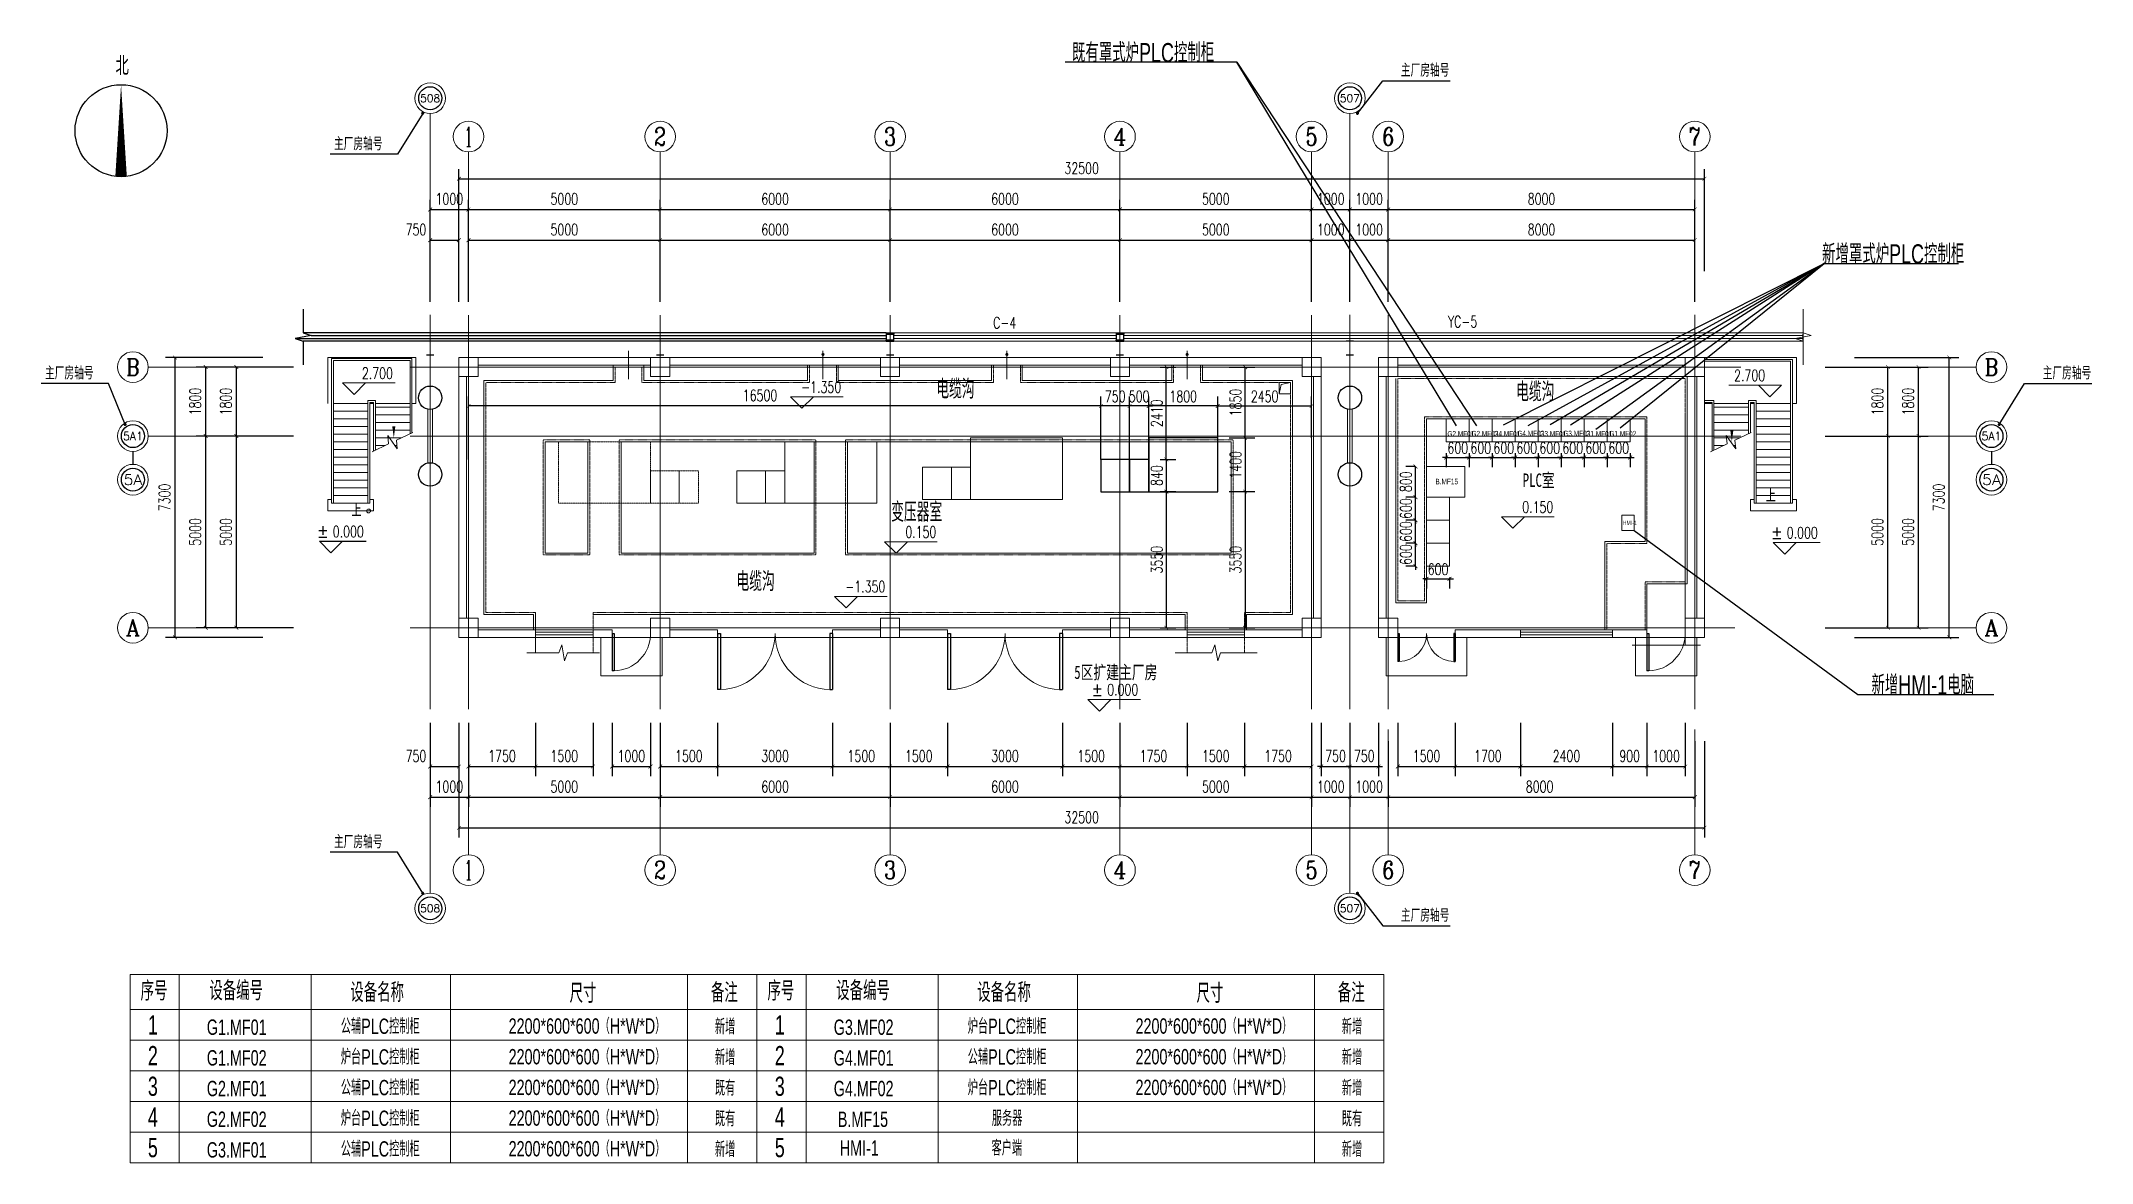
# Model space of a CAD drawing. Header units: millimetres. Extents: x -705761 to 1364679, y -410401 to 446404.
# Drawn here: x -570442 to -516923, y -208626 to -179362 of the extents above; entities that cross this region are included whole.
import ezdxf
from ezdxf.enums import TextEntityAlignment as Align

# ---------------------------------------------------------------- set-up
doc = ezdxf.new("R2010")
doc.units = ezdxf.units.MM
doc.linetypes.add('ACAD_ISO04W100', pattern=[30, 24, -3, 0, -3])
doc.linetypes.add('DASH', pattern=[0.35, 0.25, -0.1])
doc.layers.get('DEFPOINTS').update_dxf_attribs({"lineweight": 13})
for name, color, linetype in [('--直线', 7, 'Continuous'), ('1#保温间-0115$0$PUB_TEXT', 7, 'Continuous'), ('DIM_LEAD', 3, 'Continuous'), ('DIM_SYMB', 3, 'Continuous'), ('DOOR_FIRE', 4, 'Continuous'), ('PUB_DIM', 3, 'Continuous'), ('SURFACE', 6, 'Continuous'), ('TXT', 7, 'Continuous'), ('WALL-MOVE', 6, 'Continuous'), ('WINDOW_TEXT', 7, 'Continuous')]:
    doc.layers.add(name, color=color, linetype=linetype)
for name, color, linetype, lineweight in [('AXIS', 3, 'Continuous', 13), ('AXIS_TEXT', 7, 'Continuous', 13), ('COLUMN', 7, 'Continuous', 13), ('DOTE', 1, 'Continuous', 13), ('MATCHLINE2', 151, 'genzigzag', 18), ('PUB_TEXT', 7, 'Continuous', 13), ('PUB_WALL', 255, 'Continuous', 13), ('STAIR', 2, 'Continuous', 13), ('WALL', 255, 'Continuous', 13), ('WINDOW', 2, 'Continuous', 13), ('图框', 7, 'Continuous', 13), ('电气', 7, 'Continuous', 0), ('电气文字标注层', 7, 'Continuous', 30), ('电气表格', 6, 'Continuous', 18), ('电气设备', 6, 'Continuous', 30), ('电缆沟', 2, '接地线', 30)]:
    doc.layers.add(name, color=color, linetype=linetype, lineweight=lineweight)
doc.styles.add('_TCH_AXIS', font='complex.shx', dxfattribs={"bigfont": 'gbcbig.shx'})
doc.styles.add('_TCH_DIM', font='simplex.shx', dxfattribs={"bigfont": 'gbcbig.shx'})
doc.styles.add('_TCH_DIM_T3', font='simplex.shx', dxfattribs={"width": 0.705882, "bigfont": 'gbcbig.shx'})
doc.styles.add('_TCH_WINDOW', font='simplex.shx', dxfattribs={"bigfont": 'gbcbig.shx'})
doc.styles.add('COMPLEX', font='ROS.shx', dxfattribs={"width": 0.7, "bigfont": 'HzTXT.shx'})
doc.styles.add('EESLTYPE', font='TXT.shx')
doc.styles.add('Style-仿宋_GB2312', font='')
doc.styles.add('TZML', font='BSDI_XW.shx', dxfattribs={"width": 0.7, "height": 1, "bigfont": 'BSDI_HZ.shx'})
doc.styles.add('首钢设计院H5', font='ROS.shx', dxfattribs={"width": 0.7, "height": 5, "bigfont": 'HzTXT.shx'})
doc.styles.add('首钢设计院H5_0', font='BSDI_XW.shx', dxfattribs={"width": 0.7, "bigfont": 'BSDI_HZ.shx'})
doc.styles.get('Style-仿宋_GB2312').set_extended_font_data('仿宋_GB2312')
doc.linetypes.add('genzigzag', pattern='A,0.0001,[135,genltshp,S=2,R=0,X=0,Y=0],-12', length=12.0001)
doc.linetypes.add('接地线', pattern='A,500,["/",EESLTYPE,S=200,R=0,X=0,Y=-100],500,-200,60,-200', length=1460)
doc.dimstyles.new('_TCH_ARCH&&100', dxfattribs={"dimtxt": 297.5, "dimasz": 100, "dimexe": 250, "dimexo": 300, "dimgap": 100, "dimtad": 1, "dimdec": 0, "dimzin": 0, "dimdsep": 46, "dimtxsty": '_TCH_DIM_T3', "dimblk": 'ARCHTICK', "dimcen": 0.09, "dimclrt": 7, "dimazin": 2, "dimtfac": 1, "dimtdec": 0, "dimtix": 1, "dimtmove": 2, "dimatfit": 3, "dimfxl": 1, "dimtolj": 1, "dimtzin": 0, "dimarcsym": 0})

msp = doc.modelspace()

# ---------------------------------------------------------------- texts
at = {"layer": 'TXT', "color": 3, "linetype": 'ByBlock', "lineweight": 13, "style": 'TZML', "width": 0.7}
for s, height, p in [('G2.MF01', 144, (-533743.22, -189605.76)), ('G2.MF02', 144, (-533116.92, -189602.81)), ('G4.MF01', 144, (-532543.22, -189605.76)), ('G4.MF02', 144, (-531919.91, -189597.82)), ('G3.MF01', 144, (-531343.22, -189605.76)), ('G3.MF02', 144, (-530719.91, -189597.82)), ('G1.MF01', 144, (-530143.22, -189605.76)), ('G1.MF02', 144, (-529516.92, -189602.81)), ('B.MF15', 144, (-534055.24, -190852.28)), ('HMI-1', 115.2, (-529166.9, -191932.18))]:
    msp.add_text(s, height=height, dxfattribs=at).set_placement(p, align=Align.MIDDLE_LEFT)
at = {"layer": 'TXT', "color": 3, "linetype": 'ByBlock', "lineweight": 35, "style": 'TZML', "width": 0.7}
for s, p in [('G1.MF01', (-565335.33, -205084.55)), ('公辅PLC控制柜', (-561590.74, -205060.07)), ('2200*600*600（H*W*D）', (-556195.16, -205053.78)), ('新增', (-552592.21, -205069.82)), ('G3.MF02', (-548976.41, -205084.55)), ('炉台PLC控制柜', (-545231.82, -205060.07)), ('2200*600*600（H*W*D）', (-539836.24, -205053.78)), ('新增', (-536233.29, -205069.82)), ('G1.MF02', (-565335.33, -205884.55)), ('炉台PLC控制柜', (-561590.74, -205860.07)), ('2200*600*600（H*W*D）', (-556195.16, -205853.78)), ('新增', (-552592.21, -205869.82)), ('G4.MF01', (-548976.41, -205884.55)), ('公辅PLC控制柜', (-545231.82, -205860.07)), ('2200*600*600（H*W*D）', (-539836.24, -205853.78)), ('新增', (-536233.29, -205869.82)), ('G2.MF01', (-565335.33, -206684.55)), ('公辅PLC控制柜', (-561590.74, -206660.07)), ('2200*600*600（H*W*D）', (-556195.16, -206653.78)), ('既有', (-552592.21, -206669.82)), ('G4.MF02', (-548976.41, -206684.55)), ('炉台PLC控制柜', (-545231.82, -206660.07)), ('2200*600*600（H*W*D）', (-539836.24, -206653.78)), ('新增', (-536233.29, -206669.82)), ('G2.MF02', (-565335.33, -207484.55)), ('炉台PLC控制柜', (-561590.74, -207460.07)), ('2200*600*600（H*W*D）', (-556195.16, -207453.78)), ('既有', (-552592.21, -207469.82)), ('B.MF15', (-548993.73, -207486.92)), ('服务器', (-545231.82, -207460.07)), ('既有', (-536233.29, -207469.82)), ('G3.MF01', (-565335.33, -208284.55)), ('公辅PLC控制柜', (-561590.74, -208260.07)), ('2200*600*600（H*W*D）', (-556195.16, -208253.78)), ('新增', (-552592.21, -208269.82)), ('HMI-1', (-549090.66, -208236.45)), ('客户端', (-545240.64, -208236.45)), ('新增', (-536233.29, -208269.82))]:
    msp.add_text(s, height=400, dxfattribs=at).set_placement(p, align=Align.MIDDLE_CENTER)
at = {"layer": '图框', "color": 2, "linetype": 'ByBlock', "lineweight": 30, "style": '首钢设计院H5', "width": 0.7}
for s, p in [('既有罩式炉PLC控制柜', (-541684.43, -179414.76)), ('新增罩式炉PLC控制柜', (-522111.77, -184663.85))]:
    msp.add_text(s, height=500, dxfattribs=at).set_placement(p, align=Align.TOP_CENTER)
at = {"layer": '图框', "linetype": 'ByBlock', "lineweight": 30, "style": '首钢设计院H5', "width": 0.7}
msp.add_text('新增HMI-1电脑', height=500, dxfattribs=at).set_placement((-521339.44, -195904.49), align=Align.TOP_CENTER)
at = {"layer": '电气文字标注层', "color": 3, "linetype": 'Continuous', "lineweight": 30, "style": '首钢设计院H5', "width": 0.7}
for s, p in [('序号', (-567494.33, -203889.64)), ('设备编号', (-565350.3, -203882.54)), ('设备名称', (-561671.08, -203928.53)), ('尺寸', (-556298.28, -203949.96)), ('备注', (-552610.85, -203933.13)), ('序号', (-551135.41, -203889.64)), ('设备编号', (-548991.38, -203882.54)), ('设备名称', (-545312.16, -203928.53)), ('尺寸', (-539939.36, -203949.96)), ('备注', (-536251.93, -203933.13))]:
    msp.add_text(s, height=500, dxfattribs=at).set_placement(p, align=Align.TOP_CENTER)
for s, p in [('1', (-567523.73, -205025.91)), ('1', (-551164.81, -205025.91)), ('2', (-567523.73, -205825.91)), ('2', (-551164.81, -205825.91)), ('3', (-567523.73, -206625.91)), ('3', (-551164.81, -206625.91)), ('4', (-567523.73, -207425.91)), ('4', (-551164.81, -207425.91)), ('5', (-567523.73, -208225.91)), ('5', (-551164.81, -208225.91))]:
    msp.add_text(s, height=500, dxfattribs=at).set_placement(p, align=Align.MIDDLE_CENTER)

# ---------------------------------------------------------------- blocks, each defined once
blk = doc.blocks.new('_ARCHTICK')
at = {"color": 0, "linetype": 'ByBlock', "const_width": 0.15}
blk.add_lwpolyline([(-0.5, -0.5), (0.5, 0.5)], dxfattribs=at)
blk = doc.blocks.new('*D595')
at = {"layer": 'AXIS', "color": 0, "lineweight": -2, "transparency": 16777216}
for p, q in [((-539737, -189716), (-539737, -188630)), ((-539737, -188880), (-537287, -188880)), ((-537287, -189716), (-537287, -188630))]:
    blk.add_line(p, q, dxfattribs=at)
at = {"layer": 'DEFPOINTS', "color": 0, "lineweight": 40, "transparency": 16777216}
for p in [(-537287, -188880), (-539737, -190016), (-537287, -190016)]:
    blk.add_point(p, dxfattribs=at)
at = {"layer": 'AXIS', "color": 0, "lineweight": -2, "transparency": 16777216, "xscale": 100, "yscale": 100, "zscale": 100, "rotation": 180}
blk.add_blockref('_ARCHTICK', (-539737, -188880), dxfattribs=at)
at = {"layer": 'AXIS', "color": 0, "lineweight": -2, "transparency": 16777216, "xscale": 100, "yscale": 100, "zscale": 100}
blk.add_blockref('_ARCHTICK', (-537287, -188880), dxfattribs=at)
at = {"layer": 'AXIS', "color": 7, "transparency": 16777216, "insert": (-538512, -188631), "char_height": 297.5, "attachment_point": 5, "style": '_TCH_DIM_T3'}
blk.add_mtext('\\A1;2450', dxfattribs=at)
blk = doc.blocks.new('*D596')
at = {"layer": 'AXIS', "color": 0, "lineweight": -2, "transparency": 16777216}
for p, q in [((-541537, -189716), (-541537, -188630)), ((-539737, -188880), (-541537, -188880)), ((-539737, -189716), (-539737, -188630))]:
    blk.add_line(p, q, dxfattribs=at)
at = {"layer": 'DEFPOINTS', "color": 0, "lineweight": 40, "transparency": 16777216}
for p in [(-541537, -188880), (-541537, -190016), (-539737, -190016)]:
    blk.add_point(p, dxfattribs=at)
at = {"layer": 'AXIS', "color": 0, "lineweight": -2, "transparency": 16777216, "xscale": 100, "yscale": 100, "zscale": 100, "rotation": 180}
blk.add_blockref('_ARCHTICK', (-541537, -188880), dxfattribs=at)
at = {"layer": 'AXIS', "color": 0, "lineweight": -2, "transparency": 16777216, "xscale": 100, "yscale": 100, "zscale": 100}
blk.add_blockref('_ARCHTICK', (-539737, -188880), dxfattribs=at)
at = {"layer": 'AXIS', "color": 7, "transparency": 16777216, "insert": (-540637, -188631), "char_height": 297.5, "attachment_point": 5, "style": '_TCH_DIM_T3'}
blk.add_mtext('\\A1;1800', dxfattribs=at)
blk = doc.blocks.new('*D597')
at = {"layer": 'AXIS', "color": 0, "lineweight": -2, "transparency": 16777216}
for p, q in [((-542037, -188880), (-542137, -188880)), ((-542037, -190276), (-542037, -188630)), ((-541537, -188880), (-542037, -188880)), ((-541537, -190276), (-541537, -188630)), ((-541537, -188880), (-541437, -188880))]:
    blk.add_line(p, q, dxfattribs=at)
at = {"layer": 'DEFPOINTS', "color": 0, "lineweight": 40, "transparency": 16777216}
for p in [(-542037, -188880), (-542037, -190576), (-541537, -190576)]:
    blk.add_point(p, dxfattribs=at)
at = {"layer": 'AXIS', "color": 0, "lineweight": -2, "transparency": 16777216, "xscale": 100, "yscale": 100, "zscale": 100}
blk.add_blockref('_ARCHTICK', (-542037, -188880), dxfattribs=at)
at = {"layer": 'AXIS', "color": 0, "lineweight": -2, "transparency": 16777216, "xscale": 100, "yscale": 100, "zscale": 100, "rotation": 180}
blk.add_blockref('_ARCHTICK', (-541537, -188880), dxfattribs=at)
at = {"layer": 'AXIS', "color": 7, "transparency": 16777216, "insert": (-541787, -188631), "char_height": 297.5, "attachment_point": 5, "style": '_TCH_DIM_T3'}
blk.add_mtext('\\A1;500', dxfattribs=at)
blk = doc.blocks.new('*D537')
at = {"layer": 'AXIS', "color": 0, "lineweight": -2, "transparency": 16777216}
for p, q in [((46779, 12775), (48671, 12775)), ((48421, 7775), (48421, 12775)), ((46779, 7775), (48671, 7775))]:
    blk.add_line(p, q, dxfattribs=at)
at = {"layer": 'DEFPOINTS', "color": 0, "transparency": 16777216}
for p in [(46479, 12775), (48421, 12775), (46479, 7775)]:
    blk.add_point(p, dxfattribs=at)
at = {"layer": 'AXIS', "color": 0, "lineweight": -2, "transparency": 16777216, "xscale": 100, "yscale": 100, "zscale": 100}
for p, rotation in [((48421, 12775), 90), ((48421, 7775), 270)]:
    blk.add_blockref('_ARCHTICK', p, dxfattribs=dict(at, rotation=rotation))
at = {"layer": 'AXIS', "color": 7, "transparency": 16777216, "insert": (48146, 10275), "char_height": 297.5, "attachment_point": 5, "rotation": 90, "style": '_TCH_DIM_T3'}
blk.add_mtext('\\A1;5000', dxfattribs=at)
blk = doc.blocks.new('*D538')
at = {"layer": 'AXIS', "color": 0, "lineweight": -2, "transparency": 16777216}
for p, q in [((46779, 14575), (48671, 14575)), ((48421, 12775), (48421, 14575)), ((46779, 12775), (48671, 12775))]:
    blk.add_line(p, q, dxfattribs=at)
at = {"layer": 'DEFPOINTS', "color": 0, "transparency": 16777216}
for p in [(46479, 14575), (48421, 14575), (46479, 12775)]:
    blk.add_point(p, dxfattribs=at)
at = {"layer": 'AXIS', "color": 0, "lineweight": -2, "transparency": 16777216, "xscale": 100, "yscale": 100, "zscale": 100}
for p, rotation in [((48421, 14575), 90), ((48421, 12775), 270)]:
    blk.add_blockref('_ARCHTICK', p, dxfattribs=dict(at, rotation=rotation))
at = {"layer": 'AXIS', "color": 7, "transparency": 16777216, "insert": (48146, 13675), "char_height": 297.5, "attachment_point": 5, "rotation": 90, "style": '_TCH_DIM_T3'}
blk.add_mtext('\\A1;1800', dxfattribs=at)
blk = doc.blocks.new('*D539')
at = {"layer": 'AXIS', "color": 0, "lineweight": -2, "transparency": 16777216}
for p, q in [((10380, 16277), (10380, 18137)), ((10380, 17887), (11130, 17887)), ((11130, 16277), (11130, 18137))]:
    blk.add_line(p, q, dxfattribs=at)
at = {"layer": 'DEFPOINTS', "color": 0, "transparency": 16777216}
for p in [(11130, 17887), (10380, 15977), (11130, 15977)]:
    blk.add_point(p, dxfattribs=at)
at = {"layer": 'AXIS', "color": 0, "lineweight": -2, "transparency": 16777216, "xscale": 100, "yscale": 100, "zscale": 100, "rotation": 180}
blk.add_blockref('_ARCHTICK', (10380, 17887), dxfattribs=at)
at = {"layer": 'AXIS', "color": 0, "lineweight": -2, "transparency": 16777216, "xscale": 100, "yscale": 100, "zscale": 100}
blk.add_blockref('_ARCHTICK', (11130, 17887), dxfattribs=at)
at = {"layer": 'AXIS', "color": 7, "transparency": 16777216, "insert": (10010, 18162), "char_height": 297.5, "attachment_point": 5, "style": '_TCH_DIM_T3'}
blk.add_mtext('\\A1;750', dxfattribs=at)
blk = doc.blocks.new('*D540')
at = {"layer": 'AXIS', "color": 0, "lineweight": -2, "transparency": 16777216}
for p, q in [((11380, 16277), (11380, 18137)), ((11380, 17887), (16380, 17887)), ((16380, 16277), (16380, 18137))]:
    blk.add_line(p, q, dxfattribs=at)
at = {"layer": 'DEFPOINTS', "color": 0, "transparency": 16777216}
for p in [(16380, 17887), (11380, 15977), (16380, 15977)]:
    blk.add_point(p, dxfattribs=at)
at = {"layer": 'AXIS', "color": 0, "lineweight": -2, "transparency": 16777216, "xscale": 100, "yscale": 100, "zscale": 100, "rotation": 180}
blk.add_blockref('_ARCHTICK', (11380, 17887), dxfattribs=at)
at = {"layer": 'AXIS', "color": 0, "lineweight": -2, "transparency": 16777216, "xscale": 100, "yscale": 100, "zscale": 100}
blk.add_blockref('_ARCHTICK', (16380, 17887), dxfattribs=at)
at = {"layer": 'AXIS', "color": 7, "transparency": 16777216, "insert": (13880, 18162), "char_height": 297.5, "attachment_point": 5, "style": '_TCH_DIM_T3'}
blk.add_mtext('\\A1;5000', dxfattribs=at)
blk = doc.blocks.new('*D541')
at = {"layer": 'AXIS', "color": 0, "lineweight": -2, "transparency": 16777216}
for p, q in [((16380, 16277), (16380, 18137)), ((16380, 17887), (22380, 17887)), ((22380, 16277), (22380, 18137))]:
    blk.add_line(p, q, dxfattribs=at)
at = {"layer": 'DEFPOINTS', "color": 0, "transparency": 16777216}
for p in [(22380, 17887), (16380, 15977), (22380, 15977)]:
    blk.add_point(p, dxfattribs=at)
at = {"layer": 'AXIS', "color": 0, "lineweight": -2, "transparency": 16777216, "xscale": 100, "yscale": 100, "zscale": 100, "rotation": 180}
blk.add_blockref('_ARCHTICK', (16380, 17887), dxfattribs=at)
at = {"layer": 'AXIS', "color": 0, "lineweight": -2, "transparency": 16777216, "xscale": 100, "yscale": 100, "zscale": 100}
blk.add_blockref('_ARCHTICK', (22380, 17887), dxfattribs=at)
at = {"layer": 'AXIS', "color": 7, "transparency": 16777216, "insert": (19380, 18162), "char_height": 297.5, "attachment_point": 5, "style": '_TCH_DIM_T3'}
blk.add_mtext('\\A1;6000', dxfattribs=at)
blk = doc.blocks.new('*D542')
at = {"layer": 'AXIS', "color": 0, "lineweight": -2, "transparency": 16777216}
for p, q in [((22380, 16277), (22380, 18137)), ((22380, 17887), (28380, 17887)), ((28380, 16277), (28380, 18137))]:
    blk.add_line(p, q, dxfattribs=at)
at = {"layer": 'DEFPOINTS', "color": 0, "transparency": 16777216}
for p in [(28380, 17887), (22380, 15977), (28380, 15977)]:
    blk.add_point(p, dxfattribs=at)
at = {"layer": 'AXIS', "color": 0, "lineweight": -2, "transparency": 16777216, "xscale": 100, "yscale": 100, "zscale": 100, "rotation": 180}
blk.add_blockref('_ARCHTICK', (22380, 17887), dxfattribs=at)
at = {"layer": 'AXIS', "color": 0, "lineweight": -2, "transparency": 16777216, "xscale": 100, "yscale": 100, "zscale": 100}
blk.add_blockref('_ARCHTICK', (28380, 17887), dxfattribs=at)
at = {"layer": 'AXIS', "color": 7, "transparency": 16777216, "insert": (25380, 18162), "char_height": 297.5, "attachment_point": 5, "style": '_TCH_DIM_T3'}
blk.add_mtext('\\A1;6000', dxfattribs=at)
blk = doc.blocks.new('*D543')
at = {"layer": 'AXIS', "color": 0, "lineweight": -2, "transparency": 16777216}
for p, q in [((28380, 16277), (28380, 18137)), ((28380, 17887), (33380, 17887)), ((33380, 16277), (33380, 18137))]:
    blk.add_line(p, q, dxfattribs=at)
at = {"layer": 'DEFPOINTS', "color": 0, "transparency": 16777216}
for p in [(33380, 17887), (28380, 15977), (33380, 15977)]:
    blk.add_point(p, dxfattribs=at)
at = {"layer": 'AXIS', "color": 0, "lineweight": -2, "transparency": 16777216, "xscale": 100, "yscale": 100, "zscale": 100, "rotation": 180}
blk.add_blockref('_ARCHTICK', (28380, 17887), dxfattribs=at)
at = {"layer": 'AXIS', "color": 0, "lineweight": -2, "transparency": 16777216, "xscale": 100, "yscale": 100, "zscale": 100}
blk.add_blockref('_ARCHTICK', (33380, 17887), dxfattribs=at)
at = {"layer": 'AXIS', "color": 7, "transparency": 16777216, "insert": (30880, 18162), "char_height": 297.5, "attachment_point": 5, "style": '_TCH_DIM_T3'}
blk.add_mtext('\\A1;5000', dxfattribs=at)
blk = doc.blocks.new('*D544')
at = {"layer": 'AXIS', "color": 0, "lineweight": -2, "transparency": 16777216}
for p, q in [((33380, 16277), (33380, 18137)), ((33380, 17887), (34380, 17887)), ((34380, 16277), (34380, 18137))]:
    blk.add_line(p, q, dxfattribs=at)
at = {"layer": 'DEFPOINTS', "color": 0, "transparency": 16777216}
for p in [(34380, 17887), (33380, 15977), (34380, 15977)]:
    blk.add_point(p, dxfattribs=at)
at = {"layer": 'AXIS', "color": 0, "lineweight": -2, "transparency": 16777216, "xscale": 100, "yscale": 100, "zscale": 100, "rotation": 180}
blk.add_blockref('_ARCHTICK', (33380, 17887), dxfattribs=at)
at = {"layer": 'AXIS', "color": 0, "lineweight": -2, "transparency": 16777216, "xscale": 100, "yscale": 100, "zscale": 100}
blk.add_blockref('_ARCHTICK', (34380, 17887), dxfattribs=at)
at = {"layer": 'AXIS', "color": 7, "transparency": 16777216, "insert": (33880, 18162), "char_height": 297.5, "attachment_point": 5, "style": '_TCH_DIM_T3'}
blk.add_mtext('\\A1;1000', dxfattribs=at)
blk = doc.blocks.new('*D545')
at = {"layer": 'AXIS', "color": 0, "lineweight": -2, "transparency": 16777216}
for p, q in [((34380, 16277), (34380, 18137)), ((34380, 17887), (35380, 17887)), ((35380, 16277), (35380, 18137))]:
    blk.add_line(p, q, dxfattribs=at)
at = {"layer": 'DEFPOINTS', "color": 0, "transparency": 16777216}
for p in [(35380, 17887), (34380, 15977), (35380, 15977)]:
    blk.add_point(p, dxfattribs=at)
at = {"layer": 'AXIS', "color": 0, "lineweight": -2, "transparency": 16777216, "xscale": 100, "yscale": 100, "zscale": 100, "rotation": 180}
blk.add_blockref('_ARCHTICK', (34380, 17887), dxfattribs=at)
at = {"layer": 'AXIS', "color": 0, "lineweight": -2, "transparency": 16777216, "xscale": 100, "yscale": 100, "zscale": 100}
blk.add_blockref('_ARCHTICK', (35380, 17887), dxfattribs=at)
at = {"layer": 'AXIS', "color": 7, "transparency": 16777216, "insert": (34880, 18162), "char_height": 297.5, "attachment_point": 5, "style": '_TCH_DIM_T3'}
blk.add_mtext('\\A1;1000', dxfattribs=at)
blk = doc.blocks.new('*D546')
at = {"layer": 'AXIS', "color": 0, "lineweight": -2, "transparency": 16777216}
for p, q in [((35380, 16277), (35380, 18137)), ((35380, 17887), (43380, 17887)), ((43380, 16277), (43380, 18137))]:
    blk.add_line(p, q, dxfattribs=at)
at = {"layer": 'DEFPOINTS', "color": 0, "transparency": 16777216}
for p in [(43380, 17887), (35380, 15977), (43380, 15977)]:
    blk.add_point(p, dxfattribs=at)
at = {"layer": 'AXIS', "color": 0, "lineweight": -2, "transparency": 16777216, "xscale": 100, "yscale": 100, "zscale": 100, "rotation": 180}
blk.add_blockref('_ARCHTICK', (35380, 17887), dxfattribs=at)
at = {"layer": 'AXIS', "color": 0, "lineweight": -2, "transparency": 16777216, "xscale": 100, "yscale": 100, "zscale": 100}
blk.add_blockref('_ARCHTICK', (43380, 17887), dxfattribs=at)
at = {"layer": 'AXIS', "color": 7, "transparency": 16777216, "insert": (39380, 18162), "char_height": 297.5, "attachment_point": 5, "style": '_TCH_DIM_T3'}
blk.add_mtext('\\A1;8000', dxfattribs=at)
blk = doc.blocks.new('*D547')
at = {"layer": 'AXIS', "color": 0, "lineweight": -2, "transparency": 16777216}
for p, q in [((6816, 12775), (5073, 12775)), ((5323, 7775), (5323, 12775)), ((6816, 7775), (5073, 7775))]:
    blk.add_line(p, q, dxfattribs=at)
at = {"layer": 'DEFPOINTS', "color": 0, "transparency": 16777216}
for p in [(5323, 12775), (7116, 12775), (7116, 7775)]:
    blk.add_point(p, dxfattribs=at)
at = {"layer": 'AXIS', "color": 0, "lineweight": -2, "transparency": 16777216, "xscale": 100, "yscale": 100, "zscale": 100}
for p, rotation in [((5323, 12775), 90), ((5323, 7775), 270)]:
    blk.add_blockref('_ARCHTICK', p, dxfattribs=dict(at, rotation=rotation))
at = {"layer": 'AXIS', "color": 7, "transparency": 16777216, "insert": (5048, 10275), "char_height": 297.5, "attachment_point": 5, "rotation": 90, "style": '_TCH_DIM_T3'}
blk.add_mtext('\\A1;5000', dxfattribs=at)
blk = doc.blocks.new('*D548')
at = {"layer": 'AXIS', "color": 0, "lineweight": -2, "transparency": 16777216}
for p, q in [((6816, 14575), (5073, 14575)), ((5323, 12775), (5323, 14575)), ((6816, 12775), (5073, 12775))]:
    blk.add_line(p, q, dxfattribs=at)
at = {"layer": 'DEFPOINTS', "color": 0, "transparency": 16777216}
for p in [(5323, 14575), (7116, 14575), (7116, 12775)]:
    blk.add_point(p, dxfattribs=at)
at = {"layer": 'AXIS', "color": 0, "lineweight": -2, "transparency": 16777216, "xscale": 100, "yscale": 100, "zscale": 100}
for p, rotation in [((5323, 14575), 90), ((5323, 12775), 270)]:
    blk.add_blockref('_ARCHTICK', p, dxfattribs=dict(at, rotation=rotation))
at = {"layer": 'AXIS', "color": 7, "transparency": 16777216, "insert": (5048, 13675), "char_height": 297.5, "attachment_point": 5, "rotation": 90, "style": '_TCH_DIM_T3'}
blk.add_mtext('\\A1;1800', dxfattribs=at)
blk = doc.blocks.new('*D549')
at = {"layer": 'AXIS', "color": 0, "lineweight": -2, "transparency": 16777216}
for p, q in [((10380, 5296), (10380, 3906)), ((11130, 5296), (11130, 3906)), ((10380, 4156), (11130, 4156))]:
    blk.add_line(p, q, dxfattribs=at)
at = {"layer": 'DEFPOINTS', "color": 0, "transparency": 16777216}
for p in [(10380, 5596), (11130, 5596), (11130, 4156)]:
    blk.add_point(p, dxfattribs=at)
at = {"layer": 'AXIS', "color": 0, "lineweight": -2, "transparency": 16777216, "xscale": 100, "yscale": 100, "zscale": 100, "rotation": 180}
blk.add_blockref('_ARCHTICK', (10380, 4156), dxfattribs=at)
at = {"layer": 'AXIS', "color": 0, "lineweight": -2, "transparency": 16777216, "xscale": 100, "yscale": 100, "zscale": 100}
blk.add_blockref('_ARCHTICK', (11130, 4156), dxfattribs=at)
at = {"layer": 'AXIS', "color": 7, "transparency": 16777216, "insert": (10010, 4431), "char_height": 297.5, "attachment_point": 5, "style": '_TCH_DIM_T3'}
blk.add_mtext('\\A1;750', dxfattribs=at)
blk = doc.blocks.new('*D550')
at = {"layer": 'AXIS', "color": 0, "lineweight": -2, "transparency": 16777216}
for p, q in [((11380, 5296), (11380, 3906)), ((13130, 5296), (13130, 3906)), ((11380, 4156), (13130, 4156))]:
    blk.add_line(p, q, dxfattribs=at)
at = {"layer": 'DEFPOINTS', "color": 0, "transparency": 16777216}
for p in [(11380, 5596), (13130, 5596), (13130, 4156)]:
    blk.add_point(p, dxfattribs=at)
at = {"layer": 'AXIS', "color": 0, "lineweight": -2, "transparency": 16777216, "xscale": 100, "yscale": 100, "zscale": 100, "rotation": 180}
blk.add_blockref('_ARCHTICK', (11380, 4156), dxfattribs=at)
at = {"layer": 'AXIS', "color": 0, "lineweight": -2, "transparency": 16777216, "xscale": 100, "yscale": 100, "zscale": 100}
blk.add_blockref('_ARCHTICK', (13130, 4156), dxfattribs=at)
at = {"layer": 'AXIS', "color": 7, "transparency": 16777216, "insert": (12255, 4431), "char_height": 297.5, "attachment_point": 5, "style": '_TCH_DIM_T3'}
blk.add_mtext('\\A1;1750', dxfattribs=at)
blk = doc.blocks.new('*D551')
at = {"layer": 'AXIS', "color": 0, "lineweight": -2, "transparency": 16777216}
for p, q in [((13130, 5296), (13130, 3906)), ((14630, 5296), (14630, 3906)), ((13130, 4156), (14630, 4156))]:
    blk.add_line(p, q, dxfattribs=at)
at = {"layer": 'DEFPOINTS', "color": 0, "transparency": 16777216}
for p in [(13130, 5596), (14630, 5596), (14630, 4156)]:
    blk.add_point(p, dxfattribs=at)
at = {"layer": 'AXIS', "color": 0, "lineweight": -2, "transparency": 16777216, "xscale": 100, "yscale": 100, "zscale": 100, "rotation": 180}
blk.add_blockref('_ARCHTICK', (13130, 4156), dxfattribs=at)
at = {"layer": 'AXIS', "color": 0, "lineweight": -2, "transparency": 16777216, "xscale": 100, "yscale": 100, "zscale": 100}
blk.add_blockref('_ARCHTICK', (14630, 4156), dxfattribs=at)
at = {"layer": 'AXIS', "color": 7, "transparency": 16777216, "insert": (13880, 4431), "char_height": 297.5, "attachment_point": 5, "style": '_TCH_DIM_T3'}
blk.add_mtext('\\A1;1500', dxfattribs=at)
blk = doc.blocks.new('*D552')
at = {"layer": 'AXIS', "color": 0, "lineweight": -2, "transparency": 16777216}
for p, q in [((15130, 5296), (15130, 3906)), ((16130, 5296), (16130, 3906)), ((15130, 4156), (16130, 4156))]:
    blk.add_line(p, q, dxfattribs=at)
at = {"layer": 'DEFPOINTS', "color": 0, "transparency": 16777216}
for p in [(15130, 5596), (16130, 5596), (16130, 4156)]:
    blk.add_point(p, dxfattribs=at)
at = {"layer": 'AXIS', "color": 0, "lineweight": -2, "transparency": 16777216, "xscale": 100, "yscale": 100, "zscale": 100, "rotation": 180}
blk.add_blockref('_ARCHTICK', (15130, 4156), dxfattribs=at)
at = {"layer": 'AXIS', "color": 0, "lineweight": -2, "transparency": 16777216, "xscale": 100, "yscale": 100, "zscale": 100}
blk.add_blockref('_ARCHTICK', (16130, 4156), dxfattribs=at)
at = {"layer": 'AXIS', "color": 7, "transparency": 16777216, "insert": (15630, 4431), "char_height": 297.5, "attachment_point": 5, "style": '_TCH_DIM_T3'}
blk.add_mtext('\\A1;1000', dxfattribs=at)
blk = doc.blocks.new('*D553')
at = {"layer": 'AXIS', "color": 0, "lineweight": -2, "transparency": 16777216}
for p, q in [((16380, 5296), (16380, 3906)), ((17880, 5296), (17880, 3906)), ((16380, 4156), (17880, 4156))]:
    blk.add_line(p, q, dxfattribs=at)
at = {"layer": 'DEFPOINTS', "color": 0, "transparency": 16777216}
for p in [(16380, 5596), (17880, 5596), (17880, 4156)]:
    blk.add_point(p, dxfattribs=at)
at = {"layer": 'AXIS', "color": 0, "lineweight": -2, "transparency": 16777216, "xscale": 100, "yscale": 100, "zscale": 100, "rotation": 180}
blk.add_blockref('_ARCHTICK', (16380, 4156), dxfattribs=at)
at = {"layer": 'AXIS', "color": 0, "lineweight": -2, "transparency": 16777216, "xscale": 100, "yscale": 100, "zscale": 100}
blk.add_blockref('_ARCHTICK', (17880, 4156), dxfattribs=at)
at = {"layer": 'AXIS', "color": 7, "transparency": 16777216, "insert": (17130, 4431), "char_height": 297.5, "attachment_point": 5, "style": '_TCH_DIM_T3'}
blk.add_mtext('\\A1;1500', dxfattribs=at)
blk = doc.blocks.new('*D554')
at = {"layer": 'AXIS', "color": 0, "lineweight": -2, "transparency": 16777216}
for p, q in [((17880, 5296), (17880, 3906)), ((20880, 5296), (20880, 3906)), ((17880, 4156), (20880, 4156))]:
    blk.add_line(p, q, dxfattribs=at)
at = {"layer": 'DEFPOINTS', "color": 0, "transparency": 16777216}
for p in [(17880, 5596), (20880, 5596), (20880, 4156)]:
    blk.add_point(p, dxfattribs=at)
at = {"layer": 'AXIS', "color": 0, "lineweight": -2, "transparency": 16777216, "xscale": 100, "yscale": 100, "zscale": 100, "rotation": 180}
blk.add_blockref('_ARCHTICK', (17880, 4156), dxfattribs=at)
at = {"layer": 'AXIS', "color": 0, "lineweight": -2, "transparency": 16777216, "xscale": 100, "yscale": 100, "zscale": 100}
blk.add_blockref('_ARCHTICK', (20880, 4156), dxfattribs=at)
at = {"layer": 'AXIS', "color": 7, "transparency": 16777216, "insert": (19380, 4431), "char_height": 297.5, "attachment_point": 5, "style": '_TCH_DIM_T3'}
blk.add_mtext('\\A1;3000', dxfattribs=at)
blk = doc.blocks.new('*D555')
at = {"layer": 'AXIS', "color": 0, "lineweight": -2, "transparency": 16777216}
for p, q in [((20880, 5296), (20880, 3906)), ((22380, 5296), (22380, 3906)), ((20880, 4156), (22380, 4156))]:
    blk.add_line(p, q, dxfattribs=at)
at = {"layer": 'DEFPOINTS', "color": 0, "transparency": 16777216}
for p in [(20880, 5596), (22380, 5596), (22380, 4156)]:
    blk.add_point(p, dxfattribs=at)
at = {"layer": 'AXIS', "color": 0, "lineweight": -2, "transparency": 16777216, "xscale": 100, "yscale": 100, "zscale": 100, "rotation": 180}
blk.add_blockref('_ARCHTICK', (20880, 4156), dxfattribs=at)
at = {"layer": 'AXIS', "color": 0, "lineweight": -2, "transparency": 16777216, "xscale": 100, "yscale": 100, "zscale": 100}
blk.add_blockref('_ARCHTICK', (22380, 4156), dxfattribs=at)
at = {"layer": 'AXIS', "color": 7, "transparency": 16777216, "insert": (21630, 4431), "char_height": 297.5, "attachment_point": 5, "style": '_TCH_DIM_T3'}
blk.add_mtext('\\A1;1500', dxfattribs=at)
blk = doc.blocks.new('*D556')
at = {"layer": 'AXIS', "color": 0, "lineweight": -2, "transparency": 16777216}
for p, q in [((22380, 5296), (22380, 3906)), ((23880, 5296), (23880, 3906)), ((22380, 4156), (23880, 4156))]:
    blk.add_line(p, q, dxfattribs=at)
at = {"layer": 'DEFPOINTS', "color": 0, "transparency": 16777216}
for p in [(22380, 5596), (23880, 5596), (23880, 4156)]:
    blk.add_point(p, dxfattribs=at)
at = {"layer": 'AXIS', "color": 0, "lineweight": -2, "transparency": 16777216, "xscale": 100, "yscale": 100, "zscale": 100, "rotation": 180}
blk.add_blockref('_ARCHTICK', (22380, 4156), dxfattribs=at)
at = {"layer": 'AXIS', "color": 0, "lineweight": -2, "transparency": 16777216, "xscale": 100, "yscale": 100, "zscale": 100}
blk.add_blockref('_ARCHTICK', (23880, 4156), dxfattribs=at)
at = {"layer": 'AXIS', "color": 7, "transparency": 16777216, "insert": (23130, 4431), "char_height": 297.5, "attachment_point": 5, "style": '_TCH_DIM_T3'}
blk.add_mtext('\\A1;1500', dxfattribs=at)
blk = doc.blocks.new('*D557')
at = {"layer": 'AXIS', "color": 0, "lineweight": -2, "transparency": 16777216}
for p, q in [((23880, 5296), (23880, 3906)), ((26880, 5296), (26880, 3906)), ((23880, 4156), (26880, 4156))]:
    blk.add_line(p, q, dxfattribs=at)
at = {"layer": 'DEFPOINTS', "color": 0, "transparency": 16777216}
for p in [(23880, 5596), (26880, 5596), (26880, 4156)]:
    blk.add_point(p, dxfattribs=at)
at = {"layer": 'AXIS', "color": 0, "lineweight": -2, "transparency": 16777216, "xscale": 100, "yscale": 100, "zscale": 100, "rotation": 180}
blk.add_blockref('_ARCHTICK', (23880, 4156), dxfattribs=at)
at = {"layer": 'AXIS', "color": 0, "lineweight": -2, "transparency": 16777216, "xscale": 100, "yscale": 100, "zscale": 100}
blk.add_blockref('_ARCHTICK', (26880, 4156), dxfattribs=at)
at = {"layer": 'AXIS', "color": 7, "transparency": 16777216, "insert": (25380, 4431), "char_height": 297.5, "attachment_point": 5, "style": '_TCH_DIM_T3'}
blk.add_mtext('\\A1;3000', dxfattribs=at)
blk = doc.blocks.new('*D558')
at = {"layer": 'AXIS', "color": 0, "lineweight": -2, "transparency": 16777216}
for p, q in [((26880, 5296), (26880, 3906)), ((28380, 5296), (28380, 3906)), ((26880, 4156), (28380, 4156))]:
    blk.add_line(p, q, dxfattribs=at)
at = {"layer": 'DEFPOINTS', "color": 0, "transparency": 16777216}
for p in [(26880, 5596), (28380, 5596), (28380, 4156)]:
    blk.add_point(p, dxfattribs=at)
at = {"layer": 'AXIS', "color": 0, "lineweight": -2, "transparency": 16777216, "xscale": 100, "yscale": 100, "zscale": 100, "rotation": 180}
blk.add_blockref('_ARCHTICK', (26880, 4156), dxfattribs=at)
at = {"layer": 'AXIS', "color": 0, "lineweight": -2, "transparency": 16777216, "xscale": 100, "yscale": 100, "zscale": 100}
blk.add_blockref('_ARCHTICK', (28380, 4156), dxfattribs=at)
at = {"layer": 'AXIS', "color": 7, "transparency": 16777216, "insert": (27630, 4431), "char_height": 297.5, "attachment_point": 5, "style": '_TCH_DIM_T3'}
blk.add_mtext('\\A1;1500', dxfattribs=at)
blk = doc.blocks.new('*D559')
at = {"layer": 'AXIS', "color": 0, "lineweight": -2, "transparency": 16777216}
for p, q in [((28380, 5296), (28380, 3906)), ((30130, 5296), (30130, 3906)), ((28380, 4156), (30130, 4156))]:
    blk.add_line(p, q, dxfattribs=at)
at = {"layer": 'DEFPOINTS', "color": 0, "transparency": 16777216}
for p in [(28380, 5596), (30130, 5596), (30130, 4156)]:
    blk.add_point(p, dxfattribs=at)
at = {"layer": 'AXIS', "color": 0, "lineweight": -2, "transparency": 16777216, "xscale": 100, "yscale": 100, "zscale": 100, "rotation": 180}
blk.add_blockref('_ARCHTICK', (28380, 4156), dxfattribs=at)
at = {"layer": 'AXIS', "color": 0, "lineweight": -2, "transparency": 16777216, "xscale": 100, "yscale": 100, "zscale": 100}
blk.add_blockref('_ARCHTICK', (30130, 4156), dxfattribs=at)
at = {"layer": 'AXIS', "color": 7, "transparency": 16777216, "insert": (29255, 4431), "char_height": 297.5, "attachment_point": 5, "style": '_TCH_DIM_T3'}
blk.add_mtext('\\A1;1750', dxfattribs=at)
blk = doc.blocks.new('*D560')
at = {"layer": 'AXIS', "color": 0, "lineweight": -2, "transparency": 16777216}
for p, q in [((30130, 5296), (30130, 3906)), ((31630, 5296), (31630, 3906)), ((30130, 4156), (31630, 4156))]:
    blk.add_line(p, q, dxfattribs=at)
at = {"layer": 'DEFPOINTS', "color": 0, "transparency": 16777216}
for p in [(30130, 5596), (31630, 5596), (31630, 4156)]:
    blk.add_point(p, dxfattribs=at)
at = {"layer": 'AXIS', "color": 0, "lineweight": -2, "transparency": 16777216, "xscale": 100, "yscale": 100, "zscale": 100, "rotation": 180}
blk.add_blockref('_ARCHTICK', (30130, 4156), dxfattribs=at)
at = {"layer": 'AXIS', "color": 0, "lineweight": -2, "transparency": 16777216, "xscale": 100, "yscale": 100, "zscale": 100}
blk.add_blockref('_ARCHTICK', (31630, 4156), dxfattribs=at)
at = {"layer": 'AXIS', "color": 7, "transparency": 16777216, "insert": (30880, 4431), "char_height": 297.5, "attachment_point": 5, "style": '_TCH_DIM_T3'}
blk.add_mtext('\\A1;1500', dxfattribs=at)
blk = doc.blocks.new('*D561')
at = {"layer": 'AXIS', "color": 0, "lineweight": -2, "transparency": 16777216}
for p, q in [((31630, 5296), (31630, 3906)), ((33380, 5296), (33380, 3906)), ((31630, 4156), (33380, 4156))]:
    blk.add_line(p, q, dxfattribs=at)
at = {"layer": 'DEFPOINTS', "color": 0, "transparency": 16777216}
for p in [(31630, 5596), (33380, 5596), (33380, 4156)]:
    blk.add_point(p, dxfattribs=at)
at = {"layer": 'AXIS', "color": 0, "lineweight": -2, "transparency": 16777216, "xscale": 100, "yscale": 100, "zscale": 100, "rotation": 180}
blk.add_blockref('_ARCHTICK', (31630, 4156), dxfattribs=at)
at = {"layer": 'AXIS', "color": 0, "lineweight": -2, "transparency": 16777216, "xscale": 100, "yscale": 100, "zscale": 100}
blk.add_blockref('_ARCHTICK', (33380, 4156), dxfattribs=at)
at = {"layer": 'AXIS', "color": 7, "transparency": 16777216, "insert": (32505, 4431), "char_height": 297.5, "attachment_point": 5, "style": '_TCH_DIM_T3'}
blk.add_mtext('\\A1;1750', dxfattribs=at)
blk = doc.blocks.new('*D562')
at = {"layer": 'AXIS', "color": 0, "lineweight": -2, "transparency": 16777216}
for p, q in [((33630, 5296), (33630, 3906)), ((34380, 5296), (34380, 3906)), ((33630, 4156), (33530, 4156)), ((33630, 4156), (34380, 4156)), ((34380, 4156), (34480, 4156))]:
    blk.add_line(p, q, dxfattribs=at)
at = {"layer": 'DEFPOINTS', "color": 0, "transparency": 16777216}
for p in [(33630, 5596), (34380, 5596), (34380, 4156)]:
    blk.add_point(p, dxfattribs=at)
at = {"layer": 'AXIS', "color": 0, "lineweight": -2, "transparency": 16777216, "xscale": 100, "yscale": 100, "zscale": 100}
blk.add_blockref('_ARCHTICK', (33630, 4156), dxfattribs=at)
at = {"layer": 'AXIS', "color": 0, "lineweight": -2, "transparency": 16777216, "xscale": 100, "yscale": 100, "zscale": 100, "rotation": 180}
blk.add_blockref('_ARCHTICK', (34380, 4156), dxfattribs=at)
at = {"layer": 'AXIS', "color": 7, "transparency": 16777216, "insert": (34005, 4431), "char_height": 297.5, "attachment_point": 5, "style": '_TCH_DIM_T3'}
blk.add_mtext('\\A1;750', dxfattribs=at)
blk = doc.blocks.new('*D563')
at = {"layer": 'AXIS', "color": 0, "lineweight": -2, "transparency": 16777216}
for p, q in [((34380, 5296), (34380, 3906)), ((35130, 5296), (35130, 3906)), ((34380, 4156), (34280, 4156)), ((34380, 4156), (35130, 4156)), ((35130, 4156), (35230, 4156))]:
    blk.add_line(p, q, dxfattribs=at)
at = {"layer": 'DEFPOINTS', "color": 0, "transparency": 16777216}
for p in [(34380, 5596), (35130, 5596), (35130, 4156)]:
    blk.add_point(p, dxfattribs=at)
at = {"layer": 'AXIS', "color": 0, "lineweight": -2, "transparency": 16777216, "xscale": 100, "yscale": 100, "zscale": 100}
blk.add_blockref('_ARCHTICK', (34380, 4156), dxfattribs=at)
at = {"layer": 'AXIS', "color": 0, "lineweight": -2, "transparency": 16777216, "xscale": 100, "yscale": 100, "zscale": 100, "rotation": 180}
blk.add_blockref('_ARCHTICK', (35130, 4156), dxfattribs=at)
at = {"layer": 'AXIS', "color": 7, "transparency": 16777216, "insert": (34755, 4431), "char_height": 297.5, "attachment_point": 5, "style": '_TCH_DIM_T3'}
blk.add_mtext('\\A1;750', dxfattribs=at)
blk = doc.blocks.new('*D564')
at = {"layer": 'AXIS', "color": 0, "lineweight": -2, "transparency": 16777216}
for p, q in [((35630, 5296), (35630, 3906)), ((37130, 5296), (37130, 3906)), ((35630, 4156), (37130, 4156))]:
    blk.add_line(p, q, dxfattribs=at)
at = {"layer": 'DEFPOINTS', "color": 0, "transparency": 16777216}
for p in [(35630, 5596), (37130, 5596), (37130, 4156)]:
    blk.add_point(p, dxfattribs=at)
at = {"layer": 'AXIS', "color": 0, "lineweight": -2, "transparency": 16777216, "xscale": 100, "yscale": 100, "zscale": 100, "rotation": 180}
blk.add_blockref('_ARCHTICK', (35630, 4156), dxfattribs=at)
at = {"layer": 'AXIS', "color": 0, "lineweight": -2, "transparency": 16777216, "xscale": 100, "yscale": 100, "zscale": 100}
blk.add_blockref('_ARCHTICK', (37130, 4156), dxfattribs=at)
at = {"layer": 'AXIS', "color": 7, "transparency": 16777216, "insert": (36380, 4431), "char_height": 297.5, "attachment_point": 5, "style": '_TCH_DIM_T3'}
blk.add_mtext('\\A1;1500', dxfattribs=at)
blk = doc.blocks.new('*D565')
at = {"layer": 'AXIS', "color": 0, "lineweight": -2, "transparency": 16777216}
for p, q in [((37130, 5296), (37130, 3906)), ((38831, 5296), (38831, 3906)), ((37130, 4156), (38831, 4156))]:
    blk.add_line(p, q, dxfattribs=at)
at = {"layer": 'DEFPOINTS', "color": 0, "transparency": 16777216}
for p in [(37130, 5596), (38831, 5596), (38831, 4156)]:
    blk.add_point(p, dxfattribs=at)
at = {"layer": 'AXIS', "color": 0, "lineweight": -2, "transparency": 16777216, "xscale": 100, "yscale": 100, "zscale": 100, "rotation": 180}
blk.add_blockref('_ARCHTICK', (37130, 4156), dxfattribs=at)
at = {"layer": 'AXIS', "color": 0, "lineweight": -2, "transparency": 16777216, "xscale": 100, "yscale": 100, "zscale": 100}
blk.add_blockref('_ARCHTICK', (38831, 4156), dxfattribs=at)
at = {"layer": 'AXIS', "color": 7, "transparency": 16777216, "insert": (37980, 4431), "char_height": 297.5, "attachment_point": 5, "style": '_TCH_DIM_T3'}
blk.add_mtext('\\A1;1700', dxfattribs=at)
blk = doc.blocks.new('*D566')
at = {"layer": 'AXIS', "color": 0, "lineweight": -2, "transparency": 16777216}
for p, q in [((38831, 5296), (38831, 3906)), ((41231, 5296), (41231, 3906)), ((38831, 4156), (41231, 4156))]:
    blk.add_line(p, q, dxfattribs=at)
at = {"layer": 'DEFPOINTS', "color": 0, "transparency": 16777216}
for p in [(38831, 5596), (41231, 5596), (41231, 4156)]:
    blk.add_point(p, dxfattribs=at)
at = {"layer": 'AXIS', "color": 0, "lineweight": -2, "transparency": 16777216, "xscale": 100, "yscale": 100, "zscale": 100, "rotation": 180}
blk.add_blockref('_ARCHTICK', (38831, 4156), dxfattribs=at)
at = {"layer": 'AXIS', "color": 0, "lineweight": -2, "transparency": 16777216, "xscale": 100, "yscale": 100, "zscale": 100}
blk.add_blockref('_ARCHTICK', (41231, 4156), dxfattribs=at)
at = {"layer": 'AXIS', "color": 7, "transparency": 16777216, "insert": (40031, 4431), "char_height": 297.5, "attachment_point": 5, "style": '_TCH_DIM_T3'}
blk.add_mtext('\\A1;2400', dxfattribs=at)
blk = doc.blocks.new('*D567')
at = {"layer": 'AXIS', "color": 0, "lineweight": -2, "transparency": 16777216}
for p, q in [((41231, 5296), (41231, 3906)), ((42130, 5296), (42130, 3906)), ((41231, 4156), (42130, 4156))]:
    blk.add_line(p, q, dxfattribs=at)
at = {"layer": 'DEFPOINTS', "color": 0, "transparency": 16777216}
for p in [(41231, 5596), (42130, 5596), (42130, 4156)]:
    blk.add_point(p, dxfattribs=at)
at = {"layer": 'AXIS', "color": 0, "lineweight": -2, "transparency": 16777216, "xscale": 100, "yscale": 100, "zscale": 100, "rotation": 180}
blk.add_blockref('_ARCHTICK', (41231, 4156), dxfattribs=at)
at = {"layer": 'AXIS', "color": 0, "lineweight": -2, "transparency": 16777216, "xscale": 100, "yscale": 100, "zscale": 100}
blk.add_blockref('_ARCHTICK', (42130, 4156), dxfattribs=at)
at = {"layer": 'AXIS', "color": 7, "transparency": 16777216, "insert": (41680, 4431), "char_height": 297.5, "attachment_point": 5, "style": '_TCH_DIM_T3'}
blk.add_mtext('\\A1;900', dxfattribs=at)
blk = doc.blocks.new('*D568')
at = {"layer": 'AXIS', "color": 0, "lineweight": -2, "transparency": 16777216}
for p, q in [((42130, 5296), (42130, 3906)), ((43130, 5296), (43130, 3906)), ((42130, 4156), (43130, 4156))]:
    blk.add_line(p, q, dxfattribs=at)
at = {"layer": 'DEFPOINTS', "color": 0, "transparency": 16777216}
for p in [(42130, 5596), (43130, 5596), (43130, 4156)]:
    blk.add_point(p, dxfattribs=at)
at = {"layer": 'AXIS', "color": 0, "lineweight": -2, "transparency": 16777216, "xscale": 100, "yscale": 100, "zscale": 100, "rotation": 180}
blk.add_blockref('_ARCHTICK', (42130, 4156), dxfattribs=at)
at = {"layer": 'AXIS', "color": 0, "lineweight": -2, "transparency": 16777216, "xscale": 100, "yscale": 100, "zscale": 100}
blk.add_blockref('_ARCHTICK', (43130, 4156), dxfattribs=at)
at = {"layer": 'AXIS', "color": 7, "transparency": 16777216, "insert": (42630, 4431), "char_height": 297.5, "attachment_point": 5, "style": '_TCH_DIM_T3'}
blk.add_mtext('\\A1;1000', dxfattribs=at)
blk = doc.blocks.new('*D569')
at = {"layer": 'AXIS', "color": 0, "lineweight": -2, "transparency": 16777216}
for p, q in [((10380, 4818), (10380, 3106)), ((11380, 4818), (11380, 3106)), ((10380, 3356), (11380, 3356))]:
    blk.add_line(p, q, dxfattribs=at)
at = {"layer": 'DEFPOINTS', "color": 0, "transparency": 16777216}
for p in [(10380, 5118), (11380, 5118), (11380, 3356)]:
    blk.add_point(p, dxfattribs=at)
at = {"layer": 'AXIS', "color": 0, "lineweight": -2, "transparency": 16777216, "xscale": 100, "yscale": 100, "zscale": 100, "rotation": 180}
blk.add_blockref('_ARCHTICK', (10380, 3356), dxfattribs=at)
at = {"layer": 'AXIS', "color": 0, "lineweight": -2, "transparency": 16777216, "xscale": 100, "yscale": 100, "zscale": 100}
blk.add_blockref('_ARCHTICK', (11380, 3356), dxfattribs=at)
at = {"layer": 'AXIS', "color": 7, "transparency": 16777216, "insert": (10880, 3631), "char_height": 297.5, "attachment_point": 5, "style": '_TCH_DIM_T3'}
blk.add_mtext('\\A1;1000', dxfattribs=at)
blk = doc.blocks.new('*D570')
at = {"layer": 'AXIS', "color": 0, "lineweight": -2, "transparency": 16777216}
for p, q in [((11380, 4818), (11380, 3106)), ((16380, 4818), (16380, 3106)), ((11380, 3356), (16380, 3356))]:
    blk.add_line(p, q, dxfattribs=at)
at = {"layer": 'DEFPOINTS', "color": 0, "transparency": 16777216}
for p in [(11380, 5118), (16380, 5118), (16380, 3356)]:
    blk.add_point(p, dxfattribs=at)
at = {"layer": 'AXIS', "color": 0, "lineweight": -2, "transparency": 16777216, "xscale": 100, "yscale": 100, "zscale": 100, "rotation": 180}
blk.add_blockref('_ARCHTICK', (11380, 3356), dxfattribs=at)
at = {"layer": 'AXIS', "color": 0, "lineweight": -2, "transparency": 16777216, "xscale": 100, "yscale": 100, "zscale": 100}
blk.add_blockref('_ARCHTICK', (16380, 3356), dxfattribs=at)
at = {"layer": 'AXIS', "color": 7, "transparency": 16777216, "insert": (13880, 3631), "char_height": 297.5, "attachment_point": 5, "style": '_TCH_DIM_T3'}
blk.add_mtext('\\A1;5000', dxfattribs=at)
blk = doc.blocks.new('*D571')
at = {"layer": 'AXIS', "color": 0, "lineweight": -2, "transparency": 16777216}
for p, q in [((16380, 4818), (16380, 3106)), ((22380, 4818), (22380, 3106)), ((16380, 3356), (22380, 3356))]:
    blk.add_line(p, q, dxfattribs=at)
at = {"layer": 'DEFPOINTS', "color": 0, "transparency": 16777216}
for p in [(16380, 5118), (22380, 5118), (22380, 3356)]:
    blk.add_point(p, dxfattribs=at)
at = {"layer": 'AXIS', "color": 0, "lineweight": -2, "transparency": 16777216, "xscale": 100, "yscale": 100, "zscale": 100, "rotation": 180}
blk.add_blockref('_ARCHTICK', (16380, 3356), dxfattribs=at)
at = {"layer": 'AXIS', "color": 0, "lineweight": -2, "transparency": 16777216, "xscale": 100, "yscale": 100, "zscale": 100}
blk.add_blockref('_ARCHTICK', (22380, 3356), dxfattribs=at)
at = {"layer": 'AXIS', "color": 7, "transparency": 16777216, "insert": (19380, 3631), "char_height": 297.5, "attachment_point": 5, "style": '_TCH_DIM_T3'}
blk.add_mtext('\\A1;6000', dxfattribs=at)
blk = doc.blocks.new('*D572')
at = {"layer": 'AXIS', "color": 0, "lineweight": -2, "transparency": 16777216}
for p, q in [((22380, 4818), (22380, 3106)), ((28380, 4818), (28380, 3106)), ((22380, 3356), (28380, 3356))]:
    blk.add_line(p, q, dxfattribs=at)
at = {"layer": 'DEFPOINTS', "color": 0, "transparency": 16777216}
for p in [(22380, 5118), (28380, 5118), (28380, 3356)]:
    blk.add_point(p, dxfattribs=at)
at = {"layer": 'AXIS', "color": 0, "lineweight": -2, "transparency": 16777216, "xscale": 100, "yscale": 100, "zscale": 100, "rotation": 180}
blk.add_blockref('_ARCHTICK', (22380, 3356), dxfattribs=at)
at = {"layer": 'AXIS', "color": 0, "lineweight": -2, "transparency": 16777216, "xscale": 100, "yscale": 100, "zscale": 100}
blk.add_blockref('_ARCHTICK', (28380, 3356), dxfattribs=at)
at = {"layer": 'AXIS', "color": 7, "transparency": 16777216, "insert": (25380, 3631), "char_height": 297.5, "attachment_point": 5, "style": '_TCH_DIM_T3'}
blk.add_mtext('\\A1;6000', dxfattribs=at)
blk = doc.blocks.new('*D573')
at = {"layer": 'AXIS', "color": 0, "lineweight": -2, "transparency": 16777216}
for p, q in [((28380, 4818), (28380, 3106)), ((33380, 4818), (33380, 3106)), ((28380, 3356), (33380, 3356))]:
    blk.add_line(p, q, dxfattribs=at)
at = {"layer": 'DEFPOINTS', "color": 0, "transparency": 16777216}
for p in [(28380, 5118), (33380, 5118), (33380, 3356)]:
    blk.add_point(p, dxfattribs=at)
at = {"layer": 'AXIS', "color": 0, "lineweight": -2, "transparency": 16777216, "xscale": 100, "yscale": 100, "zscale": 100, "rotation": 180}
blk.add_blockref('_ARCHTICK', (28380, 3356), dxfattribs=at)
at = {"layer": 'AXIS', "color": 0, "lineweight": -2, "transparency": 16777216, "xscale": 100, "yscale": 100, "zscale": 100}
blk.add_blockref('_ARCHTICK', (33380, 3356), dxfattribs=at)
at = {"layer": 'AXIS', "color": 7, "transparency": 16777216, "insert": (30880, 3631), "char_height": 297.5, "attachment_point": 5, "style": '_TCH_DIM_T3'}
blk.add_mtext('\\A1;5000', dxfattribs=at)
blk = doc.blocks.new('*D574')
at = {"layer": 'AXIS', "color": 0, "lineweight": -2, "transparency": 16777216}
for p, q in [((33380, 4818), (33380, 3106)), ((34380, 4818), (34380, 3106)), ((33380, 3356), (34380, 3356))]:
    blk.add_line(p, q, dxfattribs=at)
at = {"layer": 'DEFPOINTS', "color": 0, "transparency": 16777216}
for p in [(33380, 5118), (34380, 5118), (34380, 3356)]:
    blk.add_point(p, dxfattribs=at)
at = {"layer": 'AXIS', "color": 0, "lineweight": -2, "transparency": 16777216, "xscale": 100, "yscale": 100, "zscale": 100, "rotation": 180}
blk.add_blockref('_ARCHTICK', (33380, 3356), dxfattribs=at)
at = {"layer": 'AXIS', "color": 0, "lineweight": -2, "transparency": 16777216, "xscale": 100, "yscale": 100, "zscale": 100}
blk.add_blockref('_ARCHTICK', (34380, 3356), dxfattribs=at)
at = {"layer": 'AXIS', "color": 7, "transparency": 16777216, "insert": (33880, 3631), "char_height": 297.5, "attachment_point": 5, "style": '_TCH_DIM_T3'}
blk.add_mtext('\\A1;1000', dxfattribs=at)
blk = doc.blocks.new('*D575')
at = {"layer": 'AXIS', "color": 0, "lineweight": -2, "transparency": 16777216}
for p, q in [((34380, 4818), (34380, 3106)), ((35380, 4818), (35380, 3106)), ((34380, 3356), (35380, 3356))]:
    blk.add_line(p, q, dxfattribs=at)
at = {"layer": 'DEFPOINTS', "color": 0, "transparency": 16777216}
for p in [(34380, 5118), (35380, 5118), (35380, 3356)]:
    blk.add_point(p, dxfattribs=at)
at = {"layer": 'AXIS', "color": 0, "lineweight": -2, "transparency": 16777216, "xscale": 100, "yscale": 100, "zscale": 100, "rotation": 180}
blk.add_blockref('_ARCHTICK', (34380, 3356), dxfattribs=at)
at = {"layer": 'AXIS', "color": 0, "lineweight": -2, "transparency": 16777216, "xscale": 100, "yscale": 100, "zscale": 100}
blk.add_blockref('_ARCHTICK', (35380, 3356), dxfattribs=at)
at = {"layer": 'AXIS', "color": 7, "transparency": 16777216, "insert": (34880, 3631), "char_height": 297.5, "attachment_point": 5, "style": '_TCH_DIM_T3'}
blk.add_mtext('\\A1;1000', dxfattribs=at)
blk = doc.blocks.new('*D576')
at = {"layer": 'AXIS', "color": 0, "lineweight": -2, "transparency": 16777216}
for p, q in [((35380, 4818), (35380, 3106)), ((43380, 4818), (43380, 3106)), ((35380, 3356), (43380, 3356))]:
    blk.add_line(p, q, dxfattribs=at)
at = {"layer": 'DEFPOINTS', "color": 0, "transparency": 16777216}
for p in [(35380, 5118), (43380, 5118), (43380, 3356)]:
    blk.add_point(p, dxfattribs=at)
at = {"layer": 'AXIS', "color": 0, "lineweight": -2, "transparency": 16777216, "xscale": 100, "yscale": 100, "zscale": 100, "rotation": 180}
blk.add_blockref('_ARCHTICK', (35380, 3356), dxfattribs=at)
at = {"layer": 'AXIS', "color": 0, "lineweight": -2, "transparency": 16777216, "xscale": 100, "yscale": 100, "zscale": 100}
blk.add_blockref('_ARCHTICK', (43380, 3356), dxfattribs=at)
at = {"layer": 'AXIS', "color": 7, "transparency": 16777216, "insert": (39330, 3631), "char_height": 297.5, "attachment_point": 5, "style": '_TCH_DIM_T3'}
blk.add_mtext('\\A1;8000', dxfattribs=at)
blk = doc.blocks.new('*D577')
at = {"layer": 'AXIS', "color": 0, "lineweight": -2, "transparency": 16777216}
for p, q in [((11130, 4818), (11130, 2306)), ((43630, 4818), (43630, 2306)), ((11130, 2556), (43630, 2556))]:
    blk.add_line(p, q, dxfattribs=at)
at = {"layer": 'DEFPOINTS', "color": 0, "transparency": 16777216}
for p in [(11130, 5118), (43630, 5118), (43630, 2556)]:
    blk.add_point(p, dxfattribs=at)
at = {"layer": 'AXIS', "color": 0, "lineweight": -2, "transparency": 16777216, "xscale": 100, "yscale": 100, "zscale": 100, "rotation": 180}
blk.add_blockref('_ARCHTICK', (11130, 2556), dxfattribs=at)
at = {"layer": 'AXIS', "color": 0, "lineweight": -2, "transparency": 16777216, "xscale": 100, "yscale": 100, "zscale": 100}
blk.add_blockref('_ARCHTICK', (43630, 2556), dxfattribs=at)
at = {"layer": 'AXIS', "color": 7, "transparency": 16777216, "insert": (27380, 2831), "char_height": 297.5, "attachment_point": 5, "style": '_TCH_DIM_T3'}
blk.add_mtext('\\A1;32500', dxfattribs=at)
blk = doc.blocks.new('_AXISO')
blk.add_circle((0, 0), 0.5)
at = {"layer": 'AXIS_TEXT', "style": 'COMPLEX', "width": 1.470588}
blk.add_attdef('A', text='', height=0.56, dxfattribs=at).set_placement((0.25, -0.28), (0.25, -0.28), align=Align.FIT)
blk = doc.blocks.new('$DorLib2D$00000001')
for p, q in [((0.45, 0.975), (0.5, 0.975)), ((0.45, 0), (0.45, 0.975)), ((0.5, 0), (0.5, 0.975)), ((0.5, 0), (0.45, 0))]:
    blk.add_line(p, q)
at = {"lineweight": 13}
blk.add_arc((0.475, 0), 0.975, 91.4693, 180, dxfattribs=at)
blk = doc.blocks.new('$DorLib2D$00000002')
for p, q in [((-0.5, 0), (-0.5, 0.4875)), ((-0.475, 0.4875), (-0.5, 0.4875)), ((-0.475, 0), (-0.475, 0.4875)), ((0.475, 0), (0.475, 0.4875)), ((0.475, 0.4875), (0.5, 0.4875)), ((0.5, 0), (0.5, 0.4875)), ((-0.5, 0), (-0.475, 0)), ((0.5, 0), (0.475, 0))]:
    blk.add_line(p, q)
at = {"lineweight": 13}
for centre, start, end in [((-0.4875, 0), 0, 88.53072), ((0.4875, 0), 91.46928, 180)]:
    blk.add_arc(centre, 0.4875, start, end, dxfattribs=at)
blk = doc.blocks.new('*D578')
at = {"layer": 'AXIS', "color": 0, "lineweight": -2, "transparency": 16777216}
for p, q in [((47579, 12775), (49471, 12775)), ((49221, 7775), (49221, 12775)), ((47579, 7775), (49471, 7775))]:
    blk.add_line(p, q, dxfattribs=at)
at = {"layer": 'DEFPOINTS', "color": 0, "transparency": 16777216}
for p in [(47279, 12775), (49221, 12775), (47279, 7775)]:
    blk.add_point(p, dxfattribs=at)
at = {"layer": 'AXIS', "color": 0, "lineweight": -2, "transparency": 16777216, "xscale": 100, "yscale": 100, "zscale": 100}
for p, rotation in [((49221, 12775), 90), ((49221, 7775), 270)]:
    blk.add_blockref('_ARCHTICK', p, dxfattribs=dict(at, rotation=rotation))
at = {"layer": 'AXIS', "color": 7, "transparency": 16777216, "insert": (48946, 10275), "char_height": 297.5, "attachment_point": 5, "rotation": 90, "style": '_TCH_DIM_T3'}
blk.add_mtext('\\A1;5000', dxfattribs=at)
blk = doc.blocks.new('*D579')
at = {"layer": 'AXIS', "color": 0, "lineweight": -2, "transparency": 16777216}
for p, q in [((47579, 14575), (49471, 14575)), ((49221, 12775), (49221, 14575)), ((47579, 12775), (49471, 12775))]:
    blk.add_line(p, q, dxfattribs=at)
at = {"layer": 'DEFPOINTS', "color": 0, "transparency": 16777216}
for p in [(47279, 14575), (49221, 14575), (47279, 12775)]:
    blk.add_point(p, dxfattribs=at)
at = {"layer": 'AXIS', "color": 0, "lineweight": -2, "transparency": 16777216, "xscale": 100, "yscale": 100, "zscale": 100}
for p, rotation in [((49221, 14575), 90), ((49221, 12775), 270)]:
    blk.add_blockref('_ARCHTICK', p, dxfattribs=dict(at, rotation=rotation))
at = {"layer": 'AXIS', "color": 7, "transparency": 16777216, "insert": (48946, 13675), "char_height": 297.5, "attachment_point": 5, "rotation": 90, "style": '_TCH_DIM_T3'}
blk.add_mtext('\\A1;1800', dxfattribs=at)
blk = doc.blocks.new('*D580')
at = {"layer": 'AXIS', "color": 0, "lineweight": -2, "transparency": 16777216}
for p, q in [((47544, 14825), (50271, 14825)), ((50021, 7525), (50021, 14825)), ((47544, 7525), (50271, 7525))]:
    blk.add_line(p, q, dxfattribs=at)
at = {"layer": 'DEFPOINTS', "color": 0, "transparency": 16777216}
for p in [(47244, 14825), (50021, 14825), (47244, 7525)]:
    blk.add_point(p, dxfattribs=at)
at = {"layer": 'AXIS', "color": 0, "lineweight": -2, "transparency": 16777216, "xscale": 100, "yscale": 100, "zscale": 100}
for p, rotation in [((50021, 14825), 90), ((50021, 7525), 270)]:
    blk.add_blockref('_ARCHTICK', p, dxfattribs=dict(at, rotation=rotation))
at = {"layer": 'AXIS', "color": 7, "transparency": 16777216, "insert": (49746, 11175), "char_height": 297.5, "attachment_point": 5, "rotation": 90, "style": '_TCH_DIM_T3'}
blk.add_mtext('\\A1;7300', dxfattribs=at)
blk = doc.blocks.new('*D581')
at = {"layer": 'AXIS', "color": 0, "lineweight": -2, "transparency": 16777216}
for p, q in [((10380, 17077), (10380, 18937)), ((11380, 17077), (11380, 18937)), ((10380, 18687), (11380, 18687))]:
    blk.add_line(p, q, dxfattribs=at)
at = {"layer": 'DEFPOINTS', "color": 0, "transparency": 16777216}
for p in [(11380, 18687), (10380, 16777), (11380, 16777)]:
    blk.add_point(p, dxfattribs=at)
at = {"layer": 'AXIS', "color": 0, "lineweight": -2, "transparency": 16777216, "xscale": 100, "yscale": 100, "zscale": 100, "rotation": 180}
blk.add_blockref('_ARCHTICK', (10380, 18687), dxfattribs=at)
at = {"layer": 'AXIS', "color": 0, "lineweight": -2, "transparency": 16777216, "xscale": 100, "yscale": 100, "zscale": 100}
blk.add_blockref('_ARCHTICK', (11380, 18687), dxfattribs=at)
at = {"layer": 'AXIS', "color": 7, "transparency": 16777216, "insert": (10880, 18962), "char_height": 297.5, "attachment_point": 5, "style": '_TCH_DIM_T3'}
blk.add_mtext('\\A1;1000', dxfattribs=at)
blk = doc.blocks.new('*D582')
at = {"layer": 'AXIS', "color": 0, "lineweight": -2, "transparency": 16777216}
for p, q in [((11380, 17077), (11380, 18937)), ((16380, 17077), (16380, 18937)), ((11380, 18687), (16380, 18687))]:
    blk.add_line(p, q, dxfattribs=at)
at = {"layer": 'DEFPOINTS', "color": 0, "transparency": 16777216}
for p in [(16380, 18687), (11380, 16777), (16380, 16777)]:
    blk.add_point(p, dxfattribs=at)
at = {"layer": 'AXIS', "color": 0, "lineweight": -2, "transparency": 16777216, "xscale": 100, "yscale": 100, "zscale": 100, "rotation": 180}
blk.add_blockref('_ARCHTICK', (11380, 18687), dxfattribs=at)
at = {"layer": 'AXIS', "color": 0, "lineweight": -2, "transparency": 16777216, "xscale": 100, "yscale": 100, "zscale": 100}
blk.add_blockref('_ARCHTICK', (16380, 18687), dxfattribs=at)
at = {"layer": 'AXIS', "color": 7, "transparency": 16777216, "insert": (13880, 18962), "char_height": 297.5, "attachment_point": 5, "style": '_TCH_DIM_T3'}
blk.add_mtext('\\A1;5000', dxfattribs=at)
blk = doc.blocks.new('*D583')
at = {"layer": 'AXIS', "color": 0, "lineweight": -2, "transparency": 16777216}
for p, q in [((16380, 17077), (16380, 18937)), ((22380, 17077), (22380, 18937)), ((16380, 18687), (22380, 18687))]:
    blk.add_line(p, q, dxfattribs=at)
at = {"layer": 'DEFPOINTS', "color": 0, "transparency": 16777216}
for p in [(22380, 18687), (16380, 16777), (22380, 16777)]:
    blk.add_point(p, dxfattribs=at)
at = {"layer": 'AXIS', "color": 0, "lineweight": -2, "transparency": 16777216, "xscale": 100, "yscale": 100, "zscale": 100, "rotation": 180}
blk.add_blockref('_ARCHTICK', (16380, 18687), dxfattribs=at)
at = {"layer": 'AXIS', "color": 0, "lineweight": -2, "transparency": 16777216, "xscale": 100, "yscale": 100, "zscale": 100}
blk.add_blockref('_ARCHTICK', (22380, 18687), dxfattribs=at)
at = {"layer": 'AXIS', "color": 7, "transparency": 16777216, "insert": (19380, 18962), "char_height": 297.5, "attachment_point": 5, "style": '_TCH_DIM_T3'}
blk.add_mtext('\\A1;6000', dxfattribs=at)
blk = doc.blocks.new('*D584')
at = {"layer": 'AXIS', "color": 0, "lineweight": -2, "transparency": 16777216}
for p, q in [((22380, 17077), (22380, 18937)), ((28380, 17077), (28380, 18937)), ((22380, 18687), (28380, 18687))]:
    blk.add_line(p, q, dxfattribs=at)
at = {"layer": 'DEFPOINTS', "color": 0, "transparency": 16777216}
for p in [(28380, 18687), (22380, 16777), (28380, 16777)]:
    blk.add_point(p, dxfattribs=at)
at = {"layer": 'AXIS', "color": 0, "lineweight": -2, "transparency": 16777216, "xscale": 100, "yscale": 100, "zscale": 100, "rotation": 180}
blk.add_blockref('_ARCHTICK', (22380, 18687), dxfattribs=at)
at = {"layer": 'AXIS', "color": 0, "lineweight": -2, "transparency": 16777216, "xscale": 100, "yscale": 100, "zscale": 100}
blk.add_blockref('_ARCHTICK', (28380, 18687), dxfattribs=at)
at = {"layer": 'AXIS', "color": 7, "transparency": 16777216, "insert": (25380, 18962), "char_height": 297.5, "attachment_point": 5, "style": '_TCH_DIM_T3'}
blk.add_mtext('\\A1;6000', dxfattribs=at)
blk = doc.blocks.new('*D585')
at = {"layer": 'AXIS', "color": 0, "lineweight": -2, "transparency": 16777216}
for p, q in [((28380, 17077), (28380, 18937)), ((33380, 17077), (33380, 18937)), ((28380, 18687), (33380, 18687))]:
    blk.add_line(p, q, dxfattribs=at)
at = {"layer": 'DEFPOINTS', "color": 0, "transparency": 16777216}
for p in [(33380, 18687), (28380, 16777), (33380, 16777)]:
    blk.add_point(p, dxfattribs=at)
at = {"layer": 'AXIS', "color": 0, "lineweight": -2, "transparency": 16777216, "xscale": 100, "yscale": 100, "zscale": 100, "rotation": 180}
blk.add_blockref('_ARCHTICK', (28380, 18687), dxfattribs=at)
at = {"layer": 'AXIS', "color": 0, "lineweight": -2, "transparency": 16777216, "xscale": 100, "yscale": 100, "zscale": 100}
blk.add_blockref('_ARCHTICK', (33380, 18687), dxfattribs=at)
at = {"layer": 'AXIS', "color": 7, "transparency": 16777216, "insert": (30880, 18962), "char_height": 297.5, "attachment_point": 5, "style": '_TCH_DIM_T3'}
blk.add_mtext('\\A1;5000', dxfattribs=at)
blk = doc.blocks.new('*D586')
at = {"layer": 'AXIS', "color": 0, "lineweight": -2, "transparency": 16777216}
for p, q in [((33380, 17077), (33380, 18937)), ((34380, 17077), (34380, 18937)), ((33380, 18687), (34380, 18687))]:
    blk.add_line(p, q, dxfattribs=at)
at = {"layer": 'DEFPOINTS', "color": 0, "transparency": 16777216}
for p in [(34380, 18687), (33380, 16777), (34380, 16777)]:
    blk.add_point(p, dxfattribs=at)
at = {"layer": 'AXIS', "color": 0, "lineweight": -2, "transparency": 16777216, "xscale": 100, "yscale": 100, "zscale": 100, "rotation": 180}
blk.add_blockref('_ARCHTICK', (33380, 18687), dxfattribs=at)
at = {"layer": 'AXIS', "color": 0, "lineweight": -2, "transparency": 16777216, "xscale": 100, "yscale": 100, "zscale": 100}
blk.add_blockref('_ARCHTICK', (34380, 18687), dxfattribs=at)
at = {"layer": 'AXIS', "color": 7, "transparency": 16777216, "insert": (33880, 18962), "char_height": 297.5, "attachment_point": 5, "style": '_TCH_DIM_T3'}
blk.add_mtext('\\A1;1000', dxfattribs=at)
blk = doc.blocks.new('*D587')
at = {"layer": 'AXIS', "color": 0, "lineweight": -2, "transparency": 16777216}
for p, q in [((34380, 17077), (34380, 18937)), ((35380, 17077), (35380, 18937)), ((34380, 18687), (35380, 18687))]:
    blk.add_line(p, q, dxfattribs=at)
at = {"layer": 'DEFPOINTS', "color": 0, "transparency": 16777216}
for p in [(35380, 18687), (34380, 16777), (35380, 16777)]:
    blk.add_point(p, dxfattribs=at)
at = {"layer": 'AXIS', "color": 0, "lineweight": -2, "transparency": 16777216, "xscale": 100, "yscale": 100, "zscale": 100, "rotation": 180}
blk.add_blockref('_ARCHTICK', (34380, 18687), dxfattribs=at)
at = {"layer": 'AXIS', "color": 0, "lineweight": -2, "transparency": 16777216, "xscale": 100, "yscale": 100, "zscale": 100}
blk.add_blockref('_ARCHTICK', (35380, 18687), dxfattribs=at)
at = {"layer": 'AXIS', "color": 7, "transparency": 16777216, "insert": (34880, 18962), "char_height": 297.5, "attachment_point": 5, "style": '_TCH_DIM_T3'}
blk.add_mtext('\\A1;1000', dxfattribs=at)
blk = doc.blocks.new('*D588')
at = {"layer": 'AXIS', "color": 0, "lineweight": -2, "transparency": 16777216}
for p, q in [((35380, 17077), (35380, 18937)), ((43380, 17077), (43380, 18937)), ((35380, 18687), (43380, 18687))]:
    blk.add_line(p, q, dxfattribs=at)
at = {"layer": 'DEFPOINTS', "color": 0, "transparency": 16777216}
for p in [(43380, 18687), (35380, 16777), (43380, 16777)]:
    blk.add_point(p, dxfattribs=at)
at = {"layer": 'AXIS', "color": 0, "lineweight": -2, "transparency": 16777216, "xscale": 100, "yscale": 100, "zscale": 100, "rotation": 180}
blk.add_blockref('_ARCHTICK', (35380, 18687), dxfattribs=at)
at = {"layer": 'AXIS', "color": 0, "lineweight": -2, "transparency": 16777216, "xscale": 100, "yscale": 100, "zscale": 100}
blk.add_blockref('_ARCHTICK', (43380, 18687), dxfattribs=at)
at = {"layer": 'AXIS', "color": 7, "transparency": 16777216, "insert": (39380, 18962), "char_height": 297.5, "attachment_point": 5, "style": '_TCH_DIM_T3'}
blk.add_mtext('\\A1;8000', dxfattribs=at)
blk = doc.blocks.new('*D589')
at = {"layer": 'AXIS', "color": 0, "lineweight": -2, "transparency": 16777216}
for p, q in [((11130, 17077), (11130, 19737)), ((11130, 19487), (43630, 19487)), ((43630, 17077), (43630, 19737))]:
    blk.add_line(p, q, dxfattribs=at)
at = {"layer": 'DEFPOINTS', "color": 0, "transparency": 16777216}
for p in [(43630, 19487), (11130, 16777), (43630, 16777)]:
    blk.add_point(p, dxfattribs=at)
at = {"layer": 'AXIS', "color": 0, "lineweight": -2, "transparency": 16777216, "xscale": 100, "yscale": 100, "zscale": 100, "rotation": 180}
blk.add_blockref('_ARCHTICK', (11130, 19487), dxfattribs=at)
at = {"layer": 'AXIS', "color": 0, "lineweight": -2, "transparency": 16777216, "xscale": 100, "yscale": 100, "zscale": 100}
blk.add_blockref('_ARCHTICK', (43630, 19487), dxfattribs=at)
at = {"layer": 'AXIS', "color": 7, "transparency": 16777216, "insert": (27380, 19762), "char_height": 297.5, "attachment_point": 5, "style": '_TCH_DIM_T3'}
blk.add_mtext('\\A1;32500', dxfattribs=at)
blk = doc.blocks.new('*D590')
at = {"layer": 'AXIS', "color": 0, "lineweight": -2, "transparency": 16777216}
for p, q in [((6016, 12775), (4273, 12775)), ((4523, 7775), (4523, 12775)), ((6016, 7775), (4273, 7775))]:
    blk.add_line(p, q, dxfattribs=at)
at = {"layer": 'DEFPOINTS', "color": 0, "transparency": 16777216}
for p in [(4523, 12775), (6316, 12775), (6316, 7775)]:
    blk.add_point(p, dxfattribs=at)
at = {"layer": 'AXIS', "color": 0, "lineweight": -2, "transparency": 16777216, "xscale": 100, "yscale": 100, "zscale": 100}
for p, rotation in [((4523, 12775), 90), ((4523, 7775), 270)]:
    blk.add_blockref('_ARCHTICK', p, dxfattribs=dict(at, rotation=rotation))
at = {"layer": 'AXIS', "color": 7, "transparency": 16777216, "insert": (4248, 10275), "char_height": 297.5, "attachment_point": 5, "rotation": 90, "style": '_TCH_DIM_T3'}
blk.add_mtext('\\A1;5000', dxfattribs=at)
blk = doc.blocks.new('*D591')
at = {"layer": 'AXIS', "color": 0, "lineweight": -2, "transparency": 16777216}
for p, q in [((6016, 14575), (4273, 14575)), ((4523, 12775), (4523, 14575)), ((6016, 12775), (4273, 12775))]:
    blk.add_line(p, q, dxfattribs=at)
at = {"layer": 'DEFPOINTS', "color": 0, "transparency": 16777216}
for p in [(4523, 14575), (6316, 14575), (6316, 12775)]:
    blk.add_point(p, dxfattribs=at)
at = {"layer": 'AXIS', "color": 0, "lineweight": -2, "transparency": 16777216, "xscale": 100, "yscale": 100, "zscale": 100}
for p, rotation in [((4523, 14575), 90), ((4523, 12775), 270)]:
    blk.add_blockref('_ARCHTICK', p, dxfattribs=dict(at, rotation=rotation))
at = {"layer": 'AXIS', "color": 7, "transparency": 16777216, "insert": (4248, 13675), "char_height": 297.5, "attachment_point": 5, "rotation": 90, "style": '_TCH_DIM_T3'}
blk.add_mtext('\\A1;1800', dxfattribs=at)
blk = doc.blocks.new('*D592')
at = {"layer": 'AXIS', "color": 0, "lineweight": -2, "transparency": 16777216}
for p, q in [((6016, 14825), (3473, 14825)), ((3723, 7525), (3723, 14825)), ((6016, 7525), (3473, 7525))]:
    blk.add_line(p, q, dxfattribs=at)
at = {"layer": 'DEFPOINTS', "color": 0, "transparency": 16777216}
for p in [(3723, 14825), (6316, 14825), (6316, 7525)]:
    blk.add_point(p, dxfattribs=at)
at = {"layer": 'AXIS', "color": 0, "lineweight": -2, "transparency": 16777216, "xscale": 100, "yscale": 100, "zscale": 100}
for p, rotation in [((3723, 14825), 90), ((3723, 7525), 270)]:
    blk.add_blockref('_ARCHTICK', p, dxfattribs=dict(at, rotation=rotation))
at = {"layer": 'AXIS', "color": 7, "transparency": 16777216, "insert": (3448, 11175), "char_height": 297.5, "attachment_point": 5, "rotation": 90, "style": '_TCH_DIM_T3'}
blk.add_mtext('\\A1;7300', dxfattribs=at)
blk = doc.blocks.new('M_S9VON')
for points in [[(-0.5, 0.42), (0.5, 0.42), (-0.5, 0.5), (0.5, 0.5)], [(0.04, 0.42), (-0.04, 0.42), (0.04, -0.42), (-0.04, -0.42)], [(-0.5, -0.42), (0.5, -0.42), (-0.5, -0.5), (0.5, -0.5)]]:
    blk.add_solid(points)
blk = doc.blocks.new('$TCHSYS$WIN2D')
for p, q in [((-0.5, 0.5), (0.5, 0.5)), ((-0.5, 0.5), (-0.5, -0.5)), ((0.5, 0.5), (0.5, -0.5)), ((0.5, 0.1667), (-0.5, 0.1667)), ((0.5, -0.1667), (-0.5, -0.1667)), ((-0.5, -0.5), (0.5, -0.5))]:
    blk.add_line(p, q)
blk = doc.blocks.new('*D598')
at = {"layer": 'AXIS', "color": 0, "lineweight": -2, "transparency": 16777216}
for p, q in [((-542787, -190276), (-542787, -188630)), ((-542037, -188880), (-542787, -188880)), ((-542037, -190276), (-542037, -188630))]:
    blk.add_line(p, q, dxfattribs=at)
at = {"layer": 'DEFPOINTS', "color": 0, "lineweight": 40, "transparency": 16777216}
for p in [(-542787, -188880), (-542787, -190576), (-542037, -190576)]:
    blk.add_point(p, dxfattribs=at)
at = {"layer": 'AXIS', "color": 0, "lineweight": -2, "transparency": 16777216, "xscale": 100, "yscale": 100, "zscale": 100, "rotation": 180}
blk.add_blockref('_ARCHTICK', (-542787, -188880), dxfattribs=at)
at = {"layer": 'AXIS', "color": 0, "lineweight": -2, "transparency": 16777216, "xscale": 100, "yscale": 100, "zscale": 100}
blk.add_blockref('_ARCHTICK', (-542037, -188880), dxfattribs=at)
at = {"layer": 'AXIS', "color": 7, "transparency": 16777216, "insert": (-542412, -188631), "char_height": 297.5, "attachment_point": 5, "style": '_TCH_DIM_T3'}
blk.add_mtext('\\A1;750', dxfattribs=at)
blk = doc.blocks.new('*D599')
at = {"layer": 'AXIS', "color": 0, "lineweight": -2, "transparency": 16777216}
for p, q in [((-559287, -190276), (-559287, -188630)), ((-542787, -188880), (-559287, -188880)), ((-542787, -190276), (-542787, -188630))]:
    blk.add_line(p, q, dxfattribs=at)
at = {"layer": 'DEFPOINTS', "color": 0, "lineweight": 40, "transparency": 16777216}
for p in [(-559287, -188880), (-559287, -190576), (-542787, -190576)]:
    blk.add_point(p, dxfattribs=at)
at = {"layer": 'AXIS', "color": 0, "lineweight": -2, "transparency": 16777216, "xscale": 100, "yscale": 100, "zscale": 100, "rotation": 180}
blk.add_blockref('_ARCHTICK', (-559287, -188880), dxfattribs=at)
at = {"layer": 'AXIS', "color": 0, "lineweight": -2, "transparency": 16777216, "xscale": 100, "yscale": 100, "zscale": 100}
blk.add_blockref('_ARCHTICK', (-542787, -188880), dxfattribs=at)
at = {"layer": 'AXIS', "color": 7, "transparency": 16777216, "insert": (-551680, -188605), "char_height": 297.5, "attachment_point": 5, "style": '_TCH_DIM_T3'}
blk.add_mtext('\\A1;16500', dxfattribs=at)
blk = doc.blocks.new('*D600')
at = {"layer": 'AXIS', "color": 0, "lineweight": -2, "transparency": 16777216}
for p, q in [((-539437, -187866), (-538772, -187866)), ((-539022, -189716), (-539022, -187866)), ((-539437, -189716), (-538772, -189716))]:
    blk.add_line(p, q, dxfattribs=at)
at = {"layer": 'DEFPOINTS', "color": 0, "lineweight": 40, "transparency": 16777216}
for p in [(-539737, -187866), (-539022, -187866), (-539737, -189716)]:
    blk.add_point(p, dxfattribs=at)
at = {"layer": 'AXIS', "color": 0, "lineweight": -2, "transparency": 16777216, "xscale": 100, "yscale": 100, "zscale": 100}
for p, rotation in [((-539022, -187866), 90), ((-539022, -189716), 270)]:
    blk.add_blockref('_ARCHTICK', p, dxfattribs=dict(at, rotation=rotation))
at = {"layer": 'AXIS', "color": 7, "transparency": 16777216, "insert": (-539271, -188791), "char_height": 297.5, "attachment_point": 5, "rotation": 90, "style": '_TCH_DIM_T3'}
blk.add_mtext('\\A1;1850', dxfattribs=at)
blk = doc.blocks.new('*D601')
at = {"layer": 'AXIS', "color": 0, "lineweight": -2, "transparency": 16777216}
for p, q in [((-539437, -189716), (-538772, -189716)), ((-539022, -189716), (-539022, -191116)), ((-539437, -191116), (-538772, -191116))]:
    blk.add_line(p, q, dxfattribs=at)
at = {"layer": 'DEFPOINTS', "color": 0, "lineweight": 40, "transparency": 16777216}
for p in [(-539737, -189716), (-539737, -191116), (-539022, -191116)]:
    blk.add_point(p, dxfattribs=at)
at = {"layer": 'AXIS', "color": 0, "lineweight": -2, "transparency": 16777216, "xscale": 100, "yscale": 100, "zscale": 100}
for p, rotation in [((-539022, -189716), 90), ((-539022, -191116), 270)]:
    blk.add_blockref('_ARCHTICK', p, dxfattribs=dict(at, rotation=rotation))
at = {"layer": 'AXIS', "color": 7, "transparency": 16777216, "insert": (-539271, -190416), "char_height": 297.5, "attachment_point": 5, "rotation": 90, "style": '_TCH_DIM_T3'}
blk.add_mtext('\\A1;1400', dxfattribs=at)
blk = doc.blocks.new('*D602')
at = {"layer": 'AXIS', "color": 0, "lineweight": -2, "transparency": 16777216}
for p, q in [((-539437, -191116), (-538772, -191116)), ((-539022, -191116), (-539022, -194666)), ((-539437, -194666), (-538772, -194666))]:
    blk.add_line(p, q, dxfattribs=at)
at = {"layer": 'DEFPOINTS', "color": 0, "lineweight": 40, "transparency": 16777216}
for p in [(-539737, -191116), (-539737, -194666), (-539022, -194666)]:
    blk.add_point(p, dxfattribs=at)
at = {"layer": 'AXIS', "color": 0, "lineweight": -2, "transparency": 16777216, "xscale": 100, "yscale": 100, "zscale": 100}
for p, rotation in [((-539022, -191116), 90), ((-539022, -194666), 270)]:
    blk.add_blockref('_ARCHTICK', p, dxfattribs=dict(at, rotation=rotation))
at = {"layer": 'AXIS', "color": 7, "transparency": 16777216, "insert": (-539271, -192891), "char_height": 297.5, "attachment_point": 5, "rotation": 90, "style": '_TCH_DIM_T3'}
blk.add_mtext('\\A1;3550', dxfattribs=at)
blk = doc.blocks.new('*D603')
at = {"layer": 'AXIS', "color": 0, "lineweight": -2, "transparency": 16777216}
for p, q in [((-541237, -187866), (-540828, -187866)), ((-541078, -190276), (-541078, -187866)), ((-541237, -190276), (-540828, -190276))]:
    blk.add_line(p, q, dxfattribs=at)
at = {"layer": 'DEFPOINTS', "color": 0, "lineweight": 40, "transparency": 16777216}
for p in [(-541537, -187866), (-541078, -187866), (-541537, -190276)]:
    blk.add_point(p, dxfattribs=at)
at = {"layer": 'AXIS', "color": 0, "lineweight": -2, "transparency": 16777216, "xscale": 100, "yscale": 100, "zscale": 100}
for p, rotation in [((-541078, -187866), 90), ((-541078, -190276), 270)]:
    blk.add_blockref('_ARCHTICK', p, dxfattribs=dict(at, rotation=rotation))
at = {"layer": 'AXIS', "color": 7, "transparency": 16777216, "insert": (-541326, -189071), "char_height": 297.5, "attachment_point": 5, "rotation": 90, "style": '_TCH_DIM_T3'}
blk.add_mtext('\\A1;2410', dxfattribs=at)
blk = doc.blocks.new('*D604')
at = {"layer": 'AXIS', "color": 0, "lineweight": -2, "transparency": 16777216}
for p, q in [((-541237, -190276), (-540828, -190276)), ((-541078, -190276), (-541078, -191116)), ((-541237, -191116), (-540828, -191116))]:
    blk.add_line(p, q, dxfattribs=at)
at = {"layer": 'DEFPOINTS', "color": 0, "lineweight": 40, "transparency": 16777216}
for p in [(-541537, -190276), (-541537, -191116), (-541078, -191116)]:
    blk.add_point(p, dxfattribs=at)
at = {"layer": 'AXIS', "color": 0, "lineweight": -2, "transparency": 16777216, "xscale": 100, "yscale": 100, "zscale": 100}
for p, rotation in [((-541078, -190276), 90), ((-541078, -191116), 270)]:
    blk.add_blockref('_ARCHTICK', p, dxfattribs=dict(at, rotation=rotation))
at = {"layer": 'AXIS', "color": 7, "transparency": 16777216, "insert": (-541326, -190696), "char_height": 297.5, "attachment_point": 5, "rotation": 90, "style": '_TCH_DIM_T3'}
blk.add_mtext('\\A1;840', dxfattribs=at)
blk = doc.blocks.new('*D605')
at = {"layer": 'AXIS', "color": 0, "lineweight": -2, "transparency": 16777216}
for p, q in [((-541237, -191116), (-540828, -191116)), ((-541078, -191116), (-541078, -194666)), ((-541237, -194666), (-540828, -194666))]:
    blk.add_line(p, q, dxfattribs=at)
at = {"layer": 'DEFPOINTS', "color": 0, "lineweight": 40, "transparency": 16777216}
for p in [(-541537, -191116), (-541537, -194666), (-541078, -194666)]:
    blk.add_point(p, dxfattribs=at)
at = {"layer": 'AXIS', "color": 0, "lineweight": -2, "transparency": 16777216, "xscale": 100, "yscale": 100, "zscale": 100}
for p, rotation in [((-541078, -191116), 90), ((-541078, -194666), 270)]:
    blk.add_blockref('_ARCHTICK', p, dxfattribs=dict(at, rotation=rotation))
at = {"layer": 'AXIS', "color": 7, "transparency": 16777216, "insert": (-541326, -192891), "char_height": 297.5, "attachment_point": 5, "rotation": 90, "style": '_TCH_DIM_T3'}
blk.add_mtext('\\A1;3550', dxfattribs=at)
blk = doc.blocks.new('15')
at = {"layer": '图框', "color": 1, "linetype": 'ByBlock', "lineweight": 13}
for p, q in [((-263, 235, 298), (337, 235, 298)), ((-263, -365, 298), (-263, 235, 298)), ((337, 235, 298), (337, -365, 298)), ((337, -365, 298), (-263, -365, 298))]:
    blk.add_line(p, q, dxfattribs=at)
blk = doc.blocks.new('*D606')
at = {"layer": 'AXIS', "color": 0, "lineweight": -2, "transparency": 16777216}
for p, q in [((-534587, -192458), (-534828, -192458)), ((-534578, -192458), (-534578, -192358)), ((-534578, -193058), (-534578, -192458)), ((-534587, -193058), (-534828, -193058)), ((-534578, -193058), (-534578, -193158))]:
    blk.add_line(p, q, dxfattribs=at)
at = {"layer": 'DEFPOINTS', "color": 0, "lineweight": 40, "transparency": 16777216}
for p in [(-534578, -192458), (-534287, -192458), (-534287, -193058)]:
    blk.add_point(p, dxfattribs=at)
at = {"layer": 'AXIS', "color": 0, "lineweight": -2, "transparency": 16777216, "xscale": 100, "yscale": 100, "zscale": 100}
for p, rotation in [((-534578, -192458), 270), ((-534578, -193058), 90)]:
    blk.add_blockref('_ARCHTICK', p, dxfattribs=dict(at, rotation=rotation))
at = {"layer": 'AXIS', "color": 7, "transparency": 16777216, "insert": (-534827, -192758), "char_height": 297.5, "attachment_point": 5, "rotation": 90, "style": '_TCH_DIM_T3'}
blk.add_mtext('\\A1;600', dxfattribs=at)
blk = doc.blocks.new('*D607')
at = {"layer": 'AXIS', "color": 0, "lineweight": -2, "transparency": 16777216}
for p, q in [((-534587, -191858), (-534828, -191858)), ((-534578, -191858), (-534578, -191758)), ((-534578, -192458), (-534578, -191858)), ((-534587, -192458), (-534828, -192458)), ((-534578, -192458), (-534578, -192558))]:
    blk.add_line(p, q, dxfattribs=at)
at = {"layer": 'DEFPOINTS', "color": 0, "lineweight": 40, "transparency": 16777216}
for p in [(-534578, -191858), (-534287, -191858), (-534287, -192458)]:
    blk.add_point(p, dxfattribs=at)
at = {"layer": 'AXIS', "color": 0, "lineweight": -2, "transparency": 16777216, "xscale": 100, "yscale": 100, "zscale": 100}
for p, rotation in [((-534578, -191858), 270), ((-534578, -192458), 90)]:
    blk.add_blockref('_ARCHTICK', p, dxfattribs=dict(at, rotation=rotation))
at = {"layer": 'AXIS', "color": 7, "transparency": 16777216, "insert": (-534827, -192158), "char_height": 297.5, "attachment_point": 5, "rotation": 90, "style": '_TCH_DIM_T3'}
blk.add_mtext('\\A1;600', dxfattribs=at)
blk = doc.blocks.new('*D608')
at = {"layer": 'AXIS', "color": 0, "lineweight": -2, "transparency": 16777216}
for p, q in [((-534587, -191258), (-534828, -191258)), ((-534578, -191258), (-534578, -191158)), ((-534578, -191858), (-534578, -191258)), ((-534587, -191858), (-534828, -191858)), ((-534578, -191858), (-534578, -191958))]:
    blk.add_line(p, q, dxfattribs=at)
at = {"layer": 'DEFPOINTS', "color": 0, "lineweight": 40, "transparency": 16777216}
for p in [(-534578, -191258), (-534287, -191258), (-534287, -191858)]:
    blk.add_point(p, dxfattribs=at)
at = {"layer": 'AXIS', "color": 0, "lineweight": -2, "transparency": 16777216, "xscale": 100, "yscale": 100, "zscale": 100}
for p, rotation in [((-534578, -191258), 270), ((-534578, -191858), 90)]:
    blk.add_blockref('_ARCHTICK', p, dxfattribs=dict(at, rotation=rotation))
at = {"layer": 'AXIS', "color": 7, "transparency": 16777216, "insert": (-534827, -191558), "char_height": 297.5, "attachment_point": 5, "rotation": 90, "style": '_TCH_DIM_T3'}
blk.add_mtext('\\A1;600', dxfattribs=at)
blk = doc.blocks.new('*D609')
at = {"layer": 'AXIS', "color": 0, "lineweight": -2, "transparency": 16777216}
for p, q in [((-534587, -190458), (-534828, -190458)), ((-534578, -191258), (-534578, -190458)), ((-534587, -191258), (-534828, -191258))]:
    blk.add_line(p, q, dxfattribs=at)
at = {"layer": 'DEFPOINTS', "color": 0, "lineweight": 40, "transparency": 16777216}
for p in [(-534578, -190458), (-534287, -190458), (-534287, -191258)]:
    blk.add_point(p, dxfattribs=at)
at = {"layer": 'AXIS', "color": 0, "lineweight": -2, "transparency": 16777216, "xscale": 100, "yscale": 100, "zscale": 100}
for p, rotation in [((-534578, -190458), 90), ((-534578, -191258), 270)]:
    blk.add_blockref('_ARCHTICK', p, dxfattribs=dict(at, rotation=rotation))
at = {"layer": 'AXIS', "color": 7, "transparency": 16777216, "insert": (-534827, -190858), "char_height": 297.5, "attachment_point": 5, "rotation": 90, "style": '_TCH_DIM_T3'}
blk.add_mtext('\\A1;800', dxfattribs=at)
blk = doc.blocks.new('*D610')
at = {"layer": 'AXIS', "color": 0, "lineweight": -2, "transparency": 16777216}
for p, q in [((-534287, -193388), (-534387, -193388)), ((-534287, -193358), (-534287, -193638)), ((-534287, -193388), (-533687, -193388)), ((-533687, -193358), (-533687, -193638)), ((-533687, -193388), (-533587, -193388))]:
    blk.add_line(p, q, dxfattribs=at)
at = {"layer": 'DEFPOINTS', "color": 0, "lineweight": 40, "transparency": 16777216}
for p in [(-534287, -193058), (-533687, -193058), (-533687, -193388)]:
    blk.add_point(p, dxfattribs=at)
at = {"layer": 'AXIS', "color": 0, "lineweight": -2, "transparency": 16777216, "xscale": 100, "yscale": 100, "zscale": 100}
blk.add_blockref('_ARCHTICK', (-534287, -193388), dxfattribs=at)
at = {"layer": 'AXIS', "color": 0, "lineweight": -2, "transparency": 16777216, "xscale": 100, "yscale": 100, "zscale": 100, "rotation": 180}
blk.add_blockref('_ARCHTICK', (-533687, -193388), dxfattribs=at)
at = {"layer": 'AXIS', "color": 7, "transparency": 16777216, "insert": (-533987, -193139), "char_height": 297.5, "attachment_point": 5, "style": '_TCH_DIM_T3'}
blk.add_mtext('\\A1;600', dxfattribs=at)
blk = doc.blocks.new('*D611')
at = {"layer": 'AXIS', "color": 0, "lineweight": -2, "transparency": 16777216}
for p, q in [((-533773, -190224), (-533873, -190224)), ((-533773, -190116), (-533773, -190474)), ((-533773, -190224), (-533173, -190224)), ((-533173, -190116), (-533173, -190474)), ((-533173, -190224), (-533073, -190224))]:
    blk.add_line(p, q, dxfattribs=at)
at = {"layer": 'DEFPOINTS', "color": 0, "lineweight": 40, "transparency": 16777216}
for p in [(-533773, -189816), (-533173, -189816), (-533173, -190224)]:
    blk.add_point(p, dxfattribs=at)
at = {"layer": 'AXIS', "color": 0, "lineweight": -2, "transparency": 16777216, "xscale": 100, "yscale": 100, "zscale": 100}
blk.add_blockref('_ARCHTICK', (-533773, -190224), dxfattribs=at)
at = {"layer": 'AXIS', "color": 0, "lineweight": -2, "transparency": 16777216, "xscale": 100, "yscale": 100, "zscale": 100, "rotation": 180}
blk.add_blockref('_ARCHTICK', (-533173, -190224), dxfattribs=at)
at = {"layer": 'AXIS', "color": 7, "transparency": 16777216, "insert": (-533473, -189975), "char_height": 297.5, "attachment_point": 5, "style": '_TCH_DIM_T3'}
blk.add_mtext('\\A1;600', dxfattribs=at)
blk = doc.blocks.new('*D612')
at = {"layer": 'AXIS', "color": 0, "lineweight": -2, "transparency": 16777216}
for p, q in [((-533173, -190224), (-533273, -190224)), ((-533173, -190116), (-533173, -190474)), ((-533173, -190224), (-532573, -190224)), ((-532573, -190116), (-532573, -190474)), ((-532573, -190224), (-532473, -190224))]:
    blk.add_line(p, q, dxfattribs=at)
at = {"layer": 'DEFPOINTS', "color": 0, "lineweight": 40, "transparency": 16777216}
for p in [(-533173, -189816), (-532573, -189816), (-532573, -190224)]:
    blk.add_point(p, dxfattribs=at)
at = {"layer": 'AXIS', "color": 0, "lineweight": -2, "transparency": 16777216, "xscale": 100, "yscale": 100, "zscale": 100}
blk.add_blockref('_ARCHTICK', (-533173, -190224), dxfattribs=at)
at = {"layer": 'AXIS', "color": 0, "lineweight": -2, "transparency": 16777216, "xscale": 100, "yscale": 100, "zscale": 100, "rotation": 180}
blk.add_blockref('_ARCHTICK', (-532573, -190224), dxfattribs=at)
at = {"layer": 'AXIS', "color": 7, "transparency": 16777216, "insert": (-532873, -189975), "char_height": 297.5, "attachment_point": 5, "style": '_TCH_DIM_T3'}
blk.add_mtext('\\A1;600', dxfattribs=at)
blk = doc.blocks.new('*D613')
at = {"layer": 'AXIS', "color": 0, "lineweight": -2, "transparency": 16777216}
for p, q in [((-532573, -190224), (-532673, -190224)), ((-532573, -190116), (-532573, -190474)), ((-532573, -190224), (-531973, -190224)), ((-531973, -190116), (-531973, -190474)), ((-531973, -190224), (-531873, -190224))]:
    blk.add_line(p, q, dxfattribs=at)
at = {"layer": 'DEFPOINTS', "color": 0, "lineweight": 40, "transparency": 16777216}
for p in [(-532573, -189816), (-531973, -189816), (-531973, -190224)]:
    blk.add_point(p, dxfattribs=at)
at = {"layer": 'AXIS', "color": 0, "lineweight": -2, "transparency": 16777216, "xscale": 100, "yscale": 100, "zscale": 100}
blk.add_blockref('_ARCHTICK', (-532573, -190224), dxfattribs=at)
at = {"layer": 'AXIS', "color": 0, "lineweight": -2, "transparency": 16777216, "xscale": 100, "yscale": 100, "zscale": 100, "rotation": 180}
blk.add_blockref('_ARCHTICK', (-531973, -190224), dxfattribs=at)
at = {"layer": 'AXIS', "color": 7, "transparency": 16777216, "insert": (-532273, -189975), "char_height": 297.5, "attachment_point": 5, "style": '_TCH_DIM_T3'}
blk.add_mtext('\\A1;600', dxfattribs=at)
blk = doc.blocks.new('*D614')
at = {"layer": 'AXIS', "color": 0, "lineweight": -2, "transparency": 16777216}
for p, q in [((-531973, -190224), (-532073, -190224)), ((-531973, -190116), (-531973, -190474)), ((-531973, -190224), (-531373, -190224)), ((-531373, -190116), (-531373, -190474)), ((-531373, -190224), (-531273, -190224))]:
    blk.add_line(p, q, dxfattribs=at)
at = {"layer": 'DEFPOINTS', "color": 0, "lineweight": 40, "transparency": 16777216}
for p in [(-531973, -189816), (-531373, -189816), (-531373, -190224)]:
    blk.add_point(p, dxfattribs=at)
at = {"layer": 'AXIS', "color": 0, "lineweight": -2, "transparency": 16777216, "xscale": 100, "yscale": 100, "zscale": 100}
blk.add_blockref('_ARCHTICK', (-531973, -190224), dxfattribs=at)
at = {"layer": 'AXIS', "color": 0, "lineweight": -2, "transparency": 16777216, "xscale": 100, "yscale": 100, "zscale": 100, "rotation": 180}
blk.add_blockref('_ARCHTICK', (-531373, -190224), dxfattribs=at)
at = {"layer": 'AXIS', "color": 7, "transparency": 16777216, "insert": (-531673, -189975), "char_height": 297.5, "attachment_point": 5, "style": '_TCH_DIM_T3'}
blk.add_mtext('\\A1;600', dxfattribs=at)
blk = doc.blocks.new('*D615')
at = {"layer": 'AXIS', "color": 0, "lineweight": -2, "transparency": 16777216}
for p, q in [((-531373, -190224), (-531473, -190224)), ((-531373, -190116), (-531373, -190474)), ((-531373, -190224), (-530773, -190224)), ((-530773, -190116), (-530773, -190474)), ((-530773, -190224), (-530673, -190224))]:
    blk.add_line(p, q, dxfattribs=at)
at = {"layer": 'DEFPOINTS', "color": 0, "lineweight": 40, "transparency": 16777216}
for p in [(-531373, -189816), (-530773, -189816), (-530773, -190224)]:
    blk.add_point(p, dxfattribs=at)
at = {"layer": 'AXIS', "color": 0, "lineweight": -2, "transparency": 16777216, "xscale": 100, "yscale": 100, "zscale": 100}
blk.add_blockref('_ARCHTICK', (-531373, -190224), dxfattribs=at)
at = {"layer": 'AXIS', "color": 0, "lineweight": -2, "transparency": 16777216, "xscale": 100, "yscale": 100, "zscale": 100, "rotation": 180}
blk.add_blockref('_ARCHTICK', (-530773, -190224), dxfattribs=at)
at = {"layer": 'AXIS', "color": 7, "transparency": 16777216, "insert": (-531073, -189975), "char_height": 297.5, "attachment_point": 5, "style": '_TCH_DIM_T3'}
blk.add_mtext('\\A1;600', dxfattribs=at)
blk = doc.blocks.new('*D616')
at = {"layer": 'AXIS', "color": 0, "lineweight": -2, "transparency": 16777216}
for p, q in [((-530773, -190224), (-530873, -190224)), ((-530773, -190116), (-530773, -190474)), ((-530773, -190224), (-530173, -190224)), ((-530173, -190116), (-530173, -190474)), ((-530173, -190224), (-530073, -190224))]:
    blk.add_line(p, q, dxfattribs=at)
at = {"layer": 'DEFPOINTS', "color": 0, "lineweight": 40, "transparency": 16777216}
for p in [(-530773, -189816), (-530173, -189816), (-530173, -190224)]:
    blk.add_point(p, dxfattribs=at)
at = {"layer": 'AXIS', "color": 0, "lineweight": -2, "transparency": 16777216, "xscale": 100, "yscale": 100, "zscale": 100}
blk.add_blockref('_ARCHTICK', (-530773, -190224), dxfattribs=at)
at = {"layer": 'AXIS', "color": 0, "lineweight": -2, "transparency": 16777216, "xscale": 100, "yscale": 100, "zscale": 100, "rotation": 180}
blk.add_blockref('_ARCHTICK', (-530173, -190224), dxfattribs=at)
at = {"layer": 'AXIS', "color": 7, "transparency": 16777216, "insert": (-530473, -189975), "char_height": 297.5, "attachment_point": 5, "style": '_TCH_DIM_T3'}
blk.add_mtext('\\A1;600', dxfattribs=at)
blk = doc.blocks.new('*D617')
at = {"layer": 'AXIS', "color": 0, "lineweight": -2, "transparency": 16777216}
for p, q in [((-530173, -190224), (-530273, -190224)), ((-530173, -190116), (-530173, -190474)), ((-530173, -190224), (-529573, -190224)), ((-529573, -190116), (-529573, -190474)), ((-529573, -190224), (-529473, -190224))]:
    blk.add_line(p, q, dxfattribs=at)
at = {"layer": 'DEFPOINTS', "color": 0, "lineweight": 40, "transparency": 16777216}
for p in [(-530173, -189816), (-529573, -189816), (-529573, -190224)]:
    blk.add_point(p, dxfattribs=at)
at = {"layer": 'AXIS', "color": 0, "lineweight": -2, "transparency": 16777216, "xscale": 100, "yscale": 100, "zscale": 100}
blk.add_blockref('_ARCHTICK', (-530173, -190224), dxfattribs=at)
at = {"layer": 'AXIS', "color": 0, "lineweight": -2, "transparency": 16777216, "xscale": 100, "yscale": 100, "zscale": 100, "rotation": 180}
blk.add_blockref('_ARCHTICK', (-529573, -190224), dxfattribs=at)
at = {"layer": 'AXIS', "color": 7, "transparency": 16777216, "insert": (-529873, -189975), "char_height": 297.5, "attachment_point": 5, "style": '_TCH_DIM_T3'}
blk.add_mtext('\\A1;600', dxfattribs=at)
blk = doc.blocks.new('*D618')
at = {"layer": 'AXIS', "color": 0, "lineweight": -2, "transparency": 16777216}
for p, q in [((-529573, -190224), (-529673, -190224)), ((-529573, -190116), (-529573, -190474)), ((-529573, -190224), (-528973, -190224)), ((-528973, -190116), (-528973, -190474)), ((-528973, -190224), (-528873, -190224))]:
    blk.add_line(p, q, dxfattribs=at)
at = {"layer": 'DEFPOINTS', "color": 0, "lineweight": 40, "transparency": 16777216}
for p in [(-529573, -189816), (-528973, -189816), (-528973, -190224)]:
    blk.add_point(p, dxfattribs=at)
at = {"layer": 'AXIS', "color": 0, "lineweight": -2, "transparency": 16777216, "xscale": 100, "yscale": 100, "zscale": 100}
blk.add_blockref('_ARCHTICK', (-529573, -190224), dxfattribs=at)
at = {"layer": 'AXIS', "color": 0, "lineweight": -2, "transparency": 16777216, "xscale": 100, "yscale": 100, "zscale": 100, "rotation": 180}
blk.add_blockref('_ARCHTICK', (-528973, -190224), dxfattribs=at)
at = {"layer": 'AXIS', "color": 7, "transparency": 16777216, "insert": (-529273, -189975), "char_height": 297.5, "attachment_point": 5, "style": '_TCH_DIM_T3'}
blk.add_mtext('\\A1;600', dxfattribs=at)
blk = doc.blocks.new('A$C77BD2ED1')
at = {"layer": 'PUB_WALL'}
for points in [[(22480.3, 15435), (22280.3, 15435), (22300.3, 15415), (22460.3, 15415)], [(22280.3, 15435), (22280.3, 15275), (22300.3, 15295), (22300.3, 15415)], [(22280.3, 15275), (22480.3, 15275), (22460.3, 15295), (22300.3, 15295)], [(22480.3, 15275), (22480.3, 15435), (22460.3, 15415), (22460.3, 15295)], [(28480.3, 15435), (28280.3, 15435), (28300.3, 15415), (28460.3, 15415)], [(28280.3, 15435), (28280.3, 15275), (28300.3, 15295), (28300.3, 15415)], [(28280.3, 15275), (28480.3, 15275), (28460.3, 15295), (28300.3, 15295)], [(28480.3, 15275), (28480.3, 15435), (28460.3, 15415), (28460.3, 15295)]]:
    blk.add_hatch(color=256, dxfattribs=at).paths.add_polyline_path(points)
at = {"layer": '--直线', "color": 6, "lineweight": 18, "ltscale": 0.5}
for p, q in [((35580.3, 14275), (35580.3, 8424.8)), ((43130.3, 14325, 636.1), (35630.3, 14325)), ((43180.3, 14325), (43180.3, 8925)), ((42080.3, 13225), (36380.3, 13225, 543.3)), ((36380.3, 13225), (36380.3, 8424.8)), ((42130.3, 8925), (42130.3, 7725)), ((42130.3, 8925), (43180.3, 8925)), ((36380.3, 8424.8), (35580.3, 8424.8))]:
    blk.add_line(p, q, dxfattribs=at)
at = {"layer": '--直线', "color": 6, "linetype": 'DASH', "lineweight": 18, "ltscale": 0.5}
for p, q in [((43130.3, 14275, 636.1), (35630.3, 14275)), ((35630.3, 14275), (35630.3, 8474.8, 636.1)), ((43130.3, 14275), (43130.3, 8975)), ((42130.3, 13275, -19.6), (36330.3, 13275, 548.1)), ((36330.3, 13275), (36330.3, 8474.8, 636.1)), ((42130.3, 13275), (42130.3, 9975)), ((42080.3, 8975), (42080.3, 7725)), ((42080.3, 8975), (43130.3, 8975)), ((36330.3, 8474.8, 636.1), (35630.3, 8474.8, 636.1))]:
    blk.add_line(p, q, dxfattribs=at)
at = {"layer": '--直线', "color": 6, "lineweight": 18, "ltscale": 0.5}
for points in [[(15155.3, 14625), (15155.3, 14225), (11780.3, 14225), (11780.3, 8125), (13080.3, 8125), (13080.3, 7725)], [(20230.3, 14625), (20230.3, 14225), (15955.3, 14225), (15955.3, 14625)], [(25030.3, 14625), (25030.3, 14225), (21030.3, 14225), (21030.3, 14625)], [(29729.8, 14625), (29729.8, 14225), (25830.3, 14225), (25830.3, 14625)], [(31680.3, 7725), (31680.3, 8125), (32880.3, 8125), (32880.3, 14225), (30529.8, 14225), (30529.8, 14625)], [(42080.3, 13225), (42080.3, 10025), (41030.3, 10025), (41030.3, 7725)], [(14630.3, 8125), (30080.3, 8125), (30080.3, 7725)]]:
    blk.add_lwpolyline(points, dxfattribs=at)
at = {"layer": '--直线', "color": 6, "linetype": 'DASH', "lineweight": 18, "ltscale": 0.5}
for points in [[(15205.3, 14575), (15205.3, 14175), (11830.3, 14175), (11830.3, 8175), (13130.3, 8175)], [(20280.3, 14625), (20280.3, 14175), (15905.3, 14175), (15905.3, 14575)], [(25080.3, 14625), (25080.3, 14175), (20980.3, 14175), (20980.3, 14625)], [(29779.8, 14625), (29779.8, 14175), (25780.3, 14175), (25780.3, 14625)], [(31630.3, 7124.1), (31630.3, 8175), (32830.3, 8175), (32830.3, 14175), (30479.8, 14175), (30479.8, 14625)], [(42130.3, 9975), (41080.3, 9975), (41080.3, 7725)], [(14630.3, 8175), (30130.3, 8175), (30130.3, 7124.1)], [(14630.3, 8175), (14630.3, 7124.1)]]:
    blk.add_lwpolyline(points, dxfattribs=at)
for points in [[(13330.3, 9675), (13330.3, 12675), (14545.5, 12675), (14545.5, 9675)], [(15315.5, 12675), (20446, 12675), (20446, 9675), (15315.5, 9675)], [(21216, 9675), (31330.3, 9675), (31330.3, 12675), (21216, 12675)]]:
    blk.add_lwpolyline(points, close=True, dxfattribs=at)
at = {"layer": '--直线', "color": 6, "lineweight": 18, "ltscale": 0.5}
for points in [[(13380.3, 9725), (13380.3, 12625), (14495.5, 12625), (14495.5, 9725)], [(15365.5, 12625), (20396, 12625), (20396, 9725), (15365.5, 9725)], [(21266, 9725), (31280.3, 9725), (31280.3, 12625), (21266, 12625)]]:
    blk.add_lwpolyline(points, close=True, dxfattribs=at)
at = {"layer": '--直线', "color": 6, "linetype": 'DASH', "lineweight": 18, "ltscale": 0.5, "extrusion": (1, 0, 0), "elevation": 13130.3}
blk.add_lwpolyline([(7124.1, 0), (8175, 0), (7124.1, 0)], dxfattribs=at)
at = {"extrusion": (0, 0, -1)}
for p, q in [((6856, 15321.4), (22280.3, 15321.4)), ((22280.3, 15247), (7065.5, 15247)), ((22280.3, 15470), (7071, 15470)), ((7275.3, 15395.7), (22280.3, 15395.7)), ((22280.3, 15470), (22280.3, 15247))]:
    blk.add_line(p, q, dxfattribs=at)
at = {"lineweight": 18}
for p, q in [((7705.3, 14825), (10005.3, 14825)), ((7705.3, 13625), (7705.3, 14825)), ((7805.3, 14800), (7805.3, 11025)), ((7855.3, 14750), (7855.3, 11025)), ((10005.3, 13625), (10005.3, 14825)), ((43630.3, 13625), (43630.3, 14825)), ((45880.3, 14725), (45880.3, 11025)), ((45930.3, 14775), (45930.3, 11025)), ((46030.3, 13625), (46030.3, 14825)), ((7855.3, 13625), (8755.3, 13625)), ((7855.3, 13425), (8755.3, 13425)), ((8755.3, 13700), (8755.3, 11025)), ((8805.3, 13650), (8805.3, 11025)), ((8805.3, 13625), (8905.3, 13625)), ((8955.3, 13625), (9855.3, 13625)), ((9855.3, 13525), (8955.3, 13525)), ((9905.3, 13625), (10005.3, 13625)), ((44780.3, 13625), (43880.3, 13625)), ((43880.3, 13525), (44780.3, 13525)), ((44780.3, 13625), (44780.3, 12836.6)), ((44830.3, 13625), (44830.3, 12860.5)), ((44930.3, 13625), (44830.3, 13625)), ((44930.3, 13650), (44930.3, 11025)), ((44980.3, 13700), (44980.3, 11025)), ((45880.3, 13625), (44980.3, 13625)), ((45880.3, 13425), (44980.3, 13425)), ((46030.3, 13625), (45930.3, 13625)), ((7855.3, 13225), (8755.3, 13225)), ((7855.3, 13025), (8755.3, 13025)), ((9855.3, 13325), (8955.3, 13325)), ((9855.3, 13125), (8955.3, 13125)), ((9855.3, 12925), (8955.3, 12925)), ((43880.3, 13325), (44780.3, 13325)), ((43880.3, 13125), (44780.3, 13125)), ((43880.3, 12925), (44780.3, 12925)), ((45880.3, 13225), (44980.3, 13225)), ((45880.3, 13025), (44980.3, 13025)), ((7855.3, 12825), (8755.3, 12825)), ((7855.3, 12625), (8755.3, 12625)), ((7855.3, 12425), (8755.3, 12425)), ((9620.5, 12725), (8955.3, 12725)), ((9201.3, 12525), (8955.3, 12525)), ((9513.1, 12525), (9464.4, 12525)), ((43880.3, 12725), (44206.1, 12725)), ((43880.3, 12525), (44127.2, 12525)), ((44247.6, 12725), (44546.4, 12725)), ((44390.3, 12525), (44438.9, 12525)), ((45880.3, 12825), (44980.3, 12825)), ((45880.3, 12625), (44980.3, 12625)), ((45880.3, 12425), (44980.3, 12425)), ((7855.3, 12225), (8755.3, 12225)), ((7855.3, 12025), (8755.3, 12025)), ((7855.3, 11825), (8755.3, 11825)), ((45880.3, 12225), (44980.3, 12225)), ((45880.3, 12025), (44980.3, 12025)), ((45880.3, 11825), (44980.3, 11825)), ((7855.3, 11625), (8755.3, 11625)), ((7855.3, 11425), (8755.3, 11425)), ((45880.3, 11625), (44980.3, 11625)), ((45880.3, 11425), (44980.3, 11425)), ((7805.3, 11025), (8805.3, 11025)), ((7855.3, 11225), (8755.3, 11225)), ((44930.3, 11025), (45930.3, 11025)), ((45880.3, 11225), (44980.3, 11225)), ((15130.3, 7525), (16130.3, 7525)), ((17880.3, 7525), (20880.3, 7525)), ((23880.3, 7525), (26880.3, 7525)), ((35630.3, 7525), (37130.3, 7525)), ((42130.3, 7525), (43130.3, 7525))]:
    blk.add_line(p, q, dxfattribs=at)
for p, q in [((2623.3, 12375), (2623.3, 12038)), ((51120.6, 12375), (51120.6, 12038))]:
    blk.add_line(p, q)
at = {"lineweight": 18, "extrusion": (0, 0, -1)}
for p, q in [((13130.3, 7725), (14630.3, 7725)), ((13130.3, 7525), (13130.3, 7725)), ((14630.3, 7658.4), (13130.3, 7658.4)), ((14630.3, 7591.7), (13130.3, 7591.7)), ((13130.3, 7525), (14630.3, 7525)), ((14630.3, 7525), (14630.3, 7725)), ((30130.3, 7725), (31630.3, 7725)), ((30130.3, 7525), (30130.3, 7725)), ((31630.3, 7658.4), (30130.3, 7658.4)), ((31630.3, 7591.7), (30130.3, 7591.7)), ((30130.3, 7525), (31630.3, 7525)), ((31630.3, 7525), (31630.3, 7725)), ((38830.7, 7725), (41230.7, 7725)), ((38830.7, 7525), (38830.7, 7725)), ((41230.7, 7658.4), (38830.7, 7658.4)), ((41230.7, 7591.7), (38830.7, 7591.7)), ((38830.7, 7525), (41230.7, 7525)), ((41230.7, 7525), (41230.7, 7725))]:
    blk.add_line(p, q, dxfattribs=at)
at = {"lineweight": 18}
for points in [[(7805.3, 14800), (9905.3, 14800), (9905.3, 12860.9)], [(7855.3, 14750), (9855.3, 14750), (9855.3, 12837)], [(15430.3, 14575), (16130.3, 14575)], [(20280.3, 14575), (20980.3, 14575)], [(25080.3, 14575), (25780.3, 14575)], [(29779.8, 14575), (30479.8, 14575)], [(43830.3, 13625), (43630.3, 13625), (43630.3, 14825), (46030.3, 14825)], [(45930.3, 14775), (43630.3, 14775), (43630.3, 14775)], [(45880.3, 14725), (43630.3, 14725), (43630.3, 14725)], [(32530.3, 13875), (32586.8, 14119.7), (32830.3, 14175)], [(8755.3, 13700), (8955.3, 13700), (8955.3, 12407.7)], [(8805.3, 13650), (8905.3, 13650), (8905.3, 12383.8)], [(43880.3, 12407.2), (43880.3, 13700), (43630.3, 13700)], [(43830.3, 12383.4), (43830.3, 13650), (43630.3, 13650)], [(44980.3, 13700), (44780.3, 13700), (44780.3, 12836.6)], [(44930.3, 13650), (44830.3, 13650), (44830.3, 12860.5)], [(7805.3, 11025), (7805.3, 11125), (7705.3, 11125), (7705.3, 10825), (8905.3, 10825), (8905.3, 11125), (8805.3, 11125)], [(45930.3, 11025), (45930.3, 11125), (46030.3, 11125), (46030.3, 10825), (44830.3, 10825), (44830.3, 11125), (44930.3, 11125)]]:
    blk.add_lwpolyline(points, dxfattribs=at)
for points in [[(11130.3, 14825), (33630.3, 14825), (33630.3, 7525), (11130.3, 7525)], [(11130.3, 14325), (11630.3, 14325), (11630.3, 14825), (11130.3, 14825)], [(16130.3, 14325), (16630.3, 14325), (16630.3, 14825), (16130.3, 14825)], [(22130.3, 14325), (22630.3, 14325), (22630.3, 14825), (22130.3, 14825)], [(28130.3, 14325), (28630.3, 14325), (28630.3, 14825), (28130.3, 14825)], [(33130.3, 14325), (33630.3, 14325), (33630.3, 14825), (33130.3, 14825)], [(35130.3, 14325), (35630.3, 14325), (35630.3, 14825), (35130.3, 14825)], [(43130.3, 14325), (43630.3, 14325), (43630.3, 14825), (43130.3, 14825)], [(11130.3, 7525), (11630.3, 7525), (11630.3, 8025), (11130.3, 8025)], [(16130.3, 7525), (16630.3, 7525), (16630.3, 8025), (16130.3, 8025)], [(22130.3, 7525), (22630.3, 7525), (22630.3, 8025), (22130.3, 8025)], [(28130.3, 7525), (28630.3, 7525), (28630.3, 8025), (28130.3, 8025)], [(33130.3, 7525), (33630.3, 7525), (33630.3, 8025), (33130.3, 8025)], [(35130.3, 7525), (35630.3, 7525), (35630.3, 8025), (35130.3, 8025)], [(43130.3, 7525), (43630.3, 7525), (43630.3, 8025), (43130.3, 8025)]]:
    blk.add_lwpolyline(points, close=True, dxfattribs=at)
for centre, radius in [((10380.3, 21586.8), 300), ((34380.3, 21586.8), 300), ((10380.3, 13775), 305), ((34380.3, 13775), 305), ((2623.3, 12775), 300), ((51120.6, 12775), 300), ((2623.3, 11638), 300), ((10380.3, 11775), 305), ((34380.3, 11775), 305), ((51120.6, 11638), 300), ((10380.3, 456), 300), ((34380.3, 456), 300)]:
    blk.add_circle(centre, radius)
at = {"layer": '1#保温间-0115$0$PUB_TEXT', "color": 71, "lineweight": 18}
blk.add_lwpolyline([(8822.3, 10821.5, 1), (8724.1, 10821.5, 1)], format="xyb", close=True, dxfattribs=at)
at = {"layer": 'AXIS'}
for p, q in [((10380.3, 16777.5), (10380.3, 21186.8)), ((34380.3, 16777.5), (34380.3, 21186.8)), ((11380.3, 16777.5), (11380.3, 20186.8)), ((16380.3, 16777.5), (16380.3, 20186.8)), ((22380.3, 16777.5), (22380.3, 20186.8)), ((28380.3, 16777.5), (28380.3, 20186.8)), ((33380.3, 16777.5), (33380.3, 20186.8)), ((35380.3, 16777.5), (35380.3, 20186.8)), ((43380.3, 16777.5), (43380.3, 20186.8)), ((6315.7, 14575), (3023.3, 14575)), ((47279.4, 14575), (50720.6, 14575)), ((6315.7, 12775), (3023.3, 12775)), ((47279.4, 12775), (50720.6, 12775)), ((6315.7, 7775), (3023.3, 7775)), ((47279.4, 7775), (50720.6, 7775)), ((10380.3, 5117.7), (10380.3, 856)), ((11380.3, 5117.7), (11380.3, 1856)), ((16380.3, 5117.7), (16380.3, 1856)), ((22380.3, 5117.7), (22380.3, 1856)), ((28380.3, 5117.7), (28380.3, 1856)), ((33380.3, 5117.7), (33380.3, 1856)), ((34380.3, 5117.7), (34380.3, 856)), ((35380.3, 5117.7), (35380.3, 1856)), ((43380.3, 5117.7), (43380.3, 1856))]:
    blk.add_line(p, q, dxfattribs=at)
for centre in [(10380.3, 21586.8), (34380.3, 21586.8), (2623.3, 12775), (51120.6, 12775), (2623.3, 11638), (51120.6, 11638), (10380.3, 456), (34380.3, 456)]:
    blk.add_circle(centre, 400, dxfattribs=at)
at = {"layer": 'COLUMN', "ltscale": 2}
for p, q in [((10320.3, 13476), (10320.3, 12074.1)), ((10440.3, 13476), (10440.3, 12074.1)), ((34320.3, 13476), (34320.3, 12074.1)), ((34440.3, 13476), (34440.3, 12074.1))]:
    blk.add_line(p, q, dxfattribs=at)
at = {"layer": 'DIM_LEAD'}
for p, q in [((34576.1, 21192.3), (35235.3, 22042.8)), ((35235.3, 22042.8), (36994.6, 22042.8)), ((10184.5, 21192.3), (9525.2, 20124)), ((9525.2, 20124), (7765.9, 20124)), ((1984.3, 14145.6), (225, 14145.6)), ((2418.5, 13077.3), (1984.3, 14145.6)), ((51325.4, 13077.3), (51984.6, 14145.6)), ((51984.6, 14145.6), (53743.9, 14145.6)), ((9525.2, 1918.8), (7765.9, 1918.8)), ((10184.5, 850.5), (9525.2, 1918.8)), ((34576.1, 850.5), (35235.3, 0)), ((35235.3, 0), (36994.6, 0))]:
    blk.add_line(p, q, dxfattribs=at)
at = {"layer": 'DIM_LEAD', "const_width": 40}
for points in [[(10195, 21209.3, 1), (10174, 21175.3, 1)], [(34563.8, 21176.5, 1), (34588.3, 21208.1, 1)], [(2429, 13060.3, 1), (2408, 13094.3, 1)], [(51314.9, 13060.3, 1), (51335.9, 13094.3, 1)], [(10195, 833.5, 1), (10174, 867.5, 1)], [(34563.8, 866.3, 1), (34588.3, 834.7, 1)]]:
    blk.add_lwpolyline(points, format="xyb", close=True, dxfattribs=at)
at = {"layer": 'DIM_LEAD', "linetype": 'ByBlock', "lineweight": 18, "const_width": 40}
for points in [[(20618.1, 14887.7, 1), (20642.4, 14919.5, 1)], [(25418.1, 14887.7, 1), (25442.4, 14919.5, 1)], [(30117.6, 14887.7, 1), (30141.9, 14919.5, 1)]]:
    blk.add_lwpolyline(points, format="xyb", close=True, dxfattribs=at)
at = {"layer": 'DIM_SYMB'}
blk.add_lwpolyline([(2313.7, 19541, 300, 0, 0), (2313.7, 21941, 0, 0, 0)], format="xyseb", dxfattribs=at)
blk.add_lwpolyline([(7065.6, 16086.1), (7065.6, 15472), (7275.6, 15395.6), (6855.6, 15321.5), (7065.6, 15247), (7065.6, 14632.9)], dxfattribs=at)
at = {"layer": 'DIM_SYMB', "lineweight": 18}
for points in [[(46204.6, 16086.1), (46204.6, 15472), (46414.6, 15395.6), (45994.6, 15321.5), (46204.6, 15247), (46204.6, 14632.9)], [(8864.5, 12364.4), (9295.2, 12569.8), (9273.7, 12792.3), (9521.4, 12445.1), (9498.3, 12666.7), (9928.9, 12872.2)], [(43790.4, 12364.4), (44221.1, 12569.8), (44199.6, 12792.3), (44447.3, 12445.1), (44424.1, 12666.7), (44854.8, 12872.2)], [(12899, 7124.1), (13737.9, 7124.1), (13814.3, 7334.1), (13888.3, 6914.1), (13962.9, 7124.1), (14801.7, 7124.1)], [(29823.8, 7124.1), (30781.2, 7124.1), (30857.6, 7334.1), (30931.7, 6914.1), (31006.2, 7124.1), (31963.6, 7124.1)]]:
    blk.add_lwpolyline(points, dxfattribs=at)
for points in [[(8305.3, 11025, 0, 0, 0), (8305.3, 13850.9, 0, 0, 0), (9430.9, 13850.9, 0, 0, 0), (9430.9, 12725, 0, 80, 0), (9430.9, 13025, 0, 0, 0)], [(45471.5, 11025, 0, 0, 0), (45471.5, 13850.9, 0, 0, 0), (44345.9, 13850.9, 0, 0, 0), (44345.9, 12627.9, 0, 80, 0), (44345.9, 12927.9, 0, 0, 0)]]:
    blk.add_lwpolyline(points, format="xyseb", dxfattribs=at)
at = {"layer": 'DIM_SYMB'}
blk.add_circle((2313.7, 20741), 1200, dxfattribs=at)
at = {"layer": 'DOTE', "linetype": 'ACAD_ISO04W100', "ltscale": 0.03}
for p, q in [((10380.3, 5649.6), (10380.3, 15934.8)), ((11380.3, 5649.6), (11380.3, 15925)), ((16380.3, 5649.6), (16380.3, 15925)), ((22380.3, 5649.6), (22380.3, 15925)), ((28380.3, 5649.6), (28380.3, 15925)), ((33380.3, 5649.6), (33380.3, 15925)), ((34380.3, 5649.6), (34380.3, 15934.8)), ((35380.3, 5649.6), (35380.3, 15934.8)), ((43380.3, 5649.6), (43380.3, 15934.8))]:
    blk.add_line(p, q, dxfattribs=at)
at = {"layer": 'DOTE', "linetype": 'ACAD_ISO04W100', "lineweight": 18, "ltscale": 0.03}
for p, q in [((15555.3, 14259.5), (15555.3, 14998.4)), ((20630.3, 14259.5), (20630.3, 14998.4)), ((25430.3, 14259.5), (25430.3, 14998.4)), ((30129.8, 14259.5), (30129.8, 14998.4)), ((9858.8, 14575), (44581.5, 14575)), ((9858.8, 12775), (44581.5, 12775)), ((9858.8, 7775), (44423, 7775))]:
    blk.add_line(p, q, dxfattribs=at)
at = {"layer": 'PUB_DIM', "lineweight": 18}
for p, q in [((8395.6, 13860.1), (8095.6, 14160.1)), ((8095.6, 14160.1), (9468.2, 14160.1)), ((8395.6, 13860.1), (8695.6, 14160.1)), ((45639.9, 14102.8), (44267.3, 14102.8)), ((45339.9, 13802.8), (45039.9, 14102.8)), ((45339.9, 13802.8), (45639.9, 14102.8)), ((20079.8, 13500.1), (19779.8, 13800.1)), ((19779.8, 13800.1), (21152.4, 13800.1)), ((20079.8, 13500.1), (20379.8, 13800.1)), ((38634.7, 10369.1), (38334.7, 10669.1)), ((38334.7, 10669.1), (39707.3, 10669.1)), ((38634.7, 10369.1), (38934.7, 10669.1)), ((7789.1, 9732), (8089.1, 10032)), ((22535.8, 9718.6), (22235.8, 10018.6)), ((22235.8, 10018.6), (23608.5, 10018.6)), ((22535.8, 9718.6), (22835.8, 10018.6)), ((45728.9, 9698.1), (45428.9, 9998.1)), ((45428.9, 9998.1), (46648.7, 9998.1)), ((45728.9, 9698.1), (46028.9, 9998.1)), ((21230.9, 8294.9), (20930.9, 8594.9)), ((20930.9, 8594.9), (22303.6, 8594.9)), ((21230.9, 8294.9), (21530.9, 8594.9)), ((27544.8, 5903.9), (28917.4, 5903.9))]:
    blk.add_line(p, q, dxfattribs=at)
at = {"layer": 'PUB_DIM'}
for p, q in [((7789.1, 9732), (7489.1, 10032)), ((7489.1, 10032), (8708.9, 10032)), ((27844.8, 5603.9), (27544.8, 5903.9)), ((27844.8, 5603.9), (28144.8, 5903.9))]:
    blk.add_line(p, q, dxfattribs=at)
at = {"layer": 'STAIR', "lineweight": 18}
for p, q in [((14830.3, 7525), (14830.3, 6525)), ((16430.3, 6525), (16430.3, 7525)), ((35330.3, 7525), (35330.3, 6525)), ((37430.3, 6525), (37430.3, 7525)), ((41830.3, 7525), (41830.3, 6525)), ((43430.3, 6525), (43430.3, 7525)), ((14830.3, 6525), (16430.3, 6525)), ((35330.3, 6525), (37430.3, 6525)), ((41830.3, 6525), (43430.3, 6525))]:
    blk.add_line(p, q, dxfattribs=at)
at = {"layer": 'SURFACE'}
for p, q in [((22280.3, 15470), (22280.3, 15435)), ((22280.3, 15470), (22480.3, 15470)), ((22280.3, 15247), (22280.3, 15275)), ((22280.3, 15247), (22480.3, 15247)), ((22480.3, 15470), (22480.3, 15435)), ((22480.3, 15247), (22480.3, 15275)), ((28280.3, 15470), (28280.3, 15435)), ((28280.3, 15470), (28480.3, 15470)), ((28280.3, 15247), (28280.3, 15275)), ((28280.3, 15247), (28480.3, 15247)), ((28480.3, 15470), (28480.3, 15435)), ((28480.3, 15247), (28480.3, 15275))]:
    blk.add_line(p, q, dxfattribs=at)
at = {"layer": 'WALL', "lineweight": 18}
for p, q in [((11630.3, 14825), (16130.3, 14825)), ((11630.3, 14625), (16130.3, 14625)), ((16630.3, 14825), (22130.3, 14825)), ((16630.3, 14625), (22130.3, 14625)), ((22630.3, 14825), (28130.3, 14825)), ((22630.3, 14625), (28130.3, 14625)), ((28630.3, 14825), (33130.3, 14825)), ((28630.3, 14625), (33130.3, 14625)), ((35630.3, 14825), (43130.3, 14825)), ((35630.3, 14625), (43130.3, 14625)), ((11130.3, 8025), (11130.3, 14325)), ((11330.3, 8025), (11330.3, 14325)), ((33430.3, 14325), (33430.3, 8025)), ((33630.3, 14325), (33630.3, 8025)), ((35130.3, 14325), (35130.3, 8025)), ((35330.3, 14325), (35330.3, 8025)), ((43430.3, 14325), (43430.3, 8025)), ((43630.3, 14325), (43630.3, 8025)), ((13130.3, 7725), (11630.3, 7725)), ((11630.3, 7525), (13130.3, 7525)), ((13130.3, 7525), (13130.3, 7725)), ((15130.3, 7725), (14630.3, 7725)), ((14630.3, 7725), (14630.3, 7525)), ((14630.3, 7525), (15130.3, 7525)), ((15130.3, 7525), (15130.3, 7725)), ((17880.3, 7725), (16630.3, 7725)), ((16630.3, 7525), (17880.3, 7525)), ((17880.3, 7525), (17880.3, 7725)), ((22130.3, 7725), (20880.3, 7725)), ((20880.3, 7725), (20880.3, 7525)), ((20880.3, 7525), (22130.3, 7525)), ((23880.3, 7725), (22630.3, 7725)), ((22630.3, 7525), (23880.3, 7525)), ((23880.3, 7525), (23880.3, 7725)), ((28130.3, 7725), (26880.3, 7725)), ((26880.3, 7725), (26880.3, 7525)), ((26880.3, 7525), (28130.3, 7525)), ((30130.3, 7725), (28630.3, 7725)), ((28630.3, 7525), (30130.3, 7525)), ((30130.3, 7525), (30130.3, 7725)), ((33130.3, 7725), (31630.3, 7725)), ((31630.3, 7725), (31630.3, 7525)), ((31630.3, 7525), (33130.3, 7525)), ((38830.7, 7725), (37130.3, 7725)), ((37130.3, 7725), (37130.3, 7525)), ((37130.3, 7525), (38830.7, 7525)), ((38830.7, 7525), (38830.7, 7725)), ((42130.3, 7725), (41230.7, 7725)), ((41230.7, 7725), (41230.7, 7525)), ((41230.7, 7525), (42130.3, 7525)), ((42130.3, 7525), (42130.3, 7725))]:
    blk.add_line(p, q, dxfattribs=at)
at = {"layer": 'WALL-MOVE'}
for p, q in [((22480.3, 15435), (22280.3, 15435)), ((22280.3, 15435), (22280.3, 15275)), ((22280.3, 15275), (22480.3, 15275)), ((22480.3, 15275), (22480.3, 15435)), ((28480.3, 15435), (28280.3, 15435)), ((28280.3, 15435), (28280.3, 15275)), ((28280.3, 15275), (28480.3, 15275)), ((28480.3, 15275), (28480.3, 15435)), ((46204.6, 15275), (46204.6, 15435))]:
    blk.add_line(p, q, dxfattribs=at)
at = {"layer": '电缆沟', "lineweight": 18, "ltscale": 0.5}
blk.add_lwpolyline([(32530.3, 13875), (32830.3, 13875), (32830.3, 14175), (32530.3, 14175)], close=True, dxfattribs=at)
at = {"layer": 'AXIS'}
ref = blk.add_blockref('_AXISO', (11380.3, 20586.8), dxfattribs=dict(at, xscale=800, yscale=800, zscale=800))
ref.add_attrib('A', '1', dxfattribs={"layer": 'AXIS_TEXT', "height": 514.7, "style": '_TCH_AXIS'}).set_placement((11270, 20329.5), (11490.6, 20329.5), align=Align.FIT)
ref = blk.add_blockref('_AXISO', (16380.3, 20586.8), dxfattribs=dict(at, xscale=800, yscale=800, zscale=800))
ref.add_attrib('A', '2', dxfattribs={"layer": 'AXIS_TEXT', "height": 465.9, "style": '_TCH_AXIS'}).set_placement((16224.9, 20353.8), (16535.6, 20353.8), align=Align.FIT)
ref = blk.add_blockref('_AXISO', (22380.3, 20586.8), dxfattribs=dict(at, xscale=800, yscale=800, zscale=800))
ref.add_attrib('A', '3', dxfattribs={"layer": 'AXIS_TEXT', "height": 465.9, "style": '_TCH_AXIS'}).set_placement((22224.9, 20353.8), (22535.6, 20353.8), align=Align.FIT)
ref = blk.add_blockref('_AXISO', (28380.3, 20586.8), dxfattribs=dict(at, xscale=800, yscale=800, zscale=800))
ref.add_attrib('A', '4', dxfattribs={"layer": 'AXIS_TEXT', "height": 445.4, "style": '_TCH_AXIS'}).set_placement((28210.6, 20364.1), (28550, 20364.1), align=Align.FIT)
ref = blk.add_blockref('_AXISO', (33380.3, 20586.8), dxfattribs=dict(at, xscale=800, yscale=800, zscale=800))
ref.add_attrib('A', '5', dxfattribs={"layer": 'AXIS_TEXT', "height": 465.9, "style": '_TCH_AXIS'}).set_placement((33224.9, 20353.8), (33535.6, 20353.8), align=Align.FIT)
ref = blk.add_blockref('_AXISO', (35380.3, 20586.8), dxfattribs=dict(at, xscale=800, yscale=800, zscale=800))
ref.add_attrib('A', '6', dxfattribs={"layer": 'AXIS_TEXT', "height": 465.9, "style": '_TCH_AXIS'}).set_placement((35224.9, 20353.8), (35535.6, 20353.8), align=Align.FIT)
ref = blk.add_blockref('_AXISO', (43380.3, 20586.8), dxfattribs=dict(at, xscale=800, yscale=800, zscale=800))
ref.add_attrib('A', '7', dxfattribs={"layer": 'AXIS_TEXT', "height": 465.9, "style": '_TCH_AXIS'}).set_placement((43224.9, 20353.8), (43535.6, 20353.8), align=Align.FIT)
ref = blk.add_blockref('_AXISO', (2623.3, 14575), dxfattribs=dict(at, xscale=800, yscale=800, zscale=800))
ref.add_attrib('A', 'B', dxfattribs={"layer": 'AXIS_TEXT', "height": 435.3, "style": '_TCH_AXIS'}).set_placement((2447.1, 14357.4), (2799.5, 14357.4), align=Align.FIT)
ref = blk.add_blockref('_AXISO', (51120.6, 14575), dxfattribs=dict(at, xscale=800, yscale=800, zscale=800))
ref.add_attrib('A', 'B', dxfattribs={"layer": 'AXIS_TEXT', "height": 435.3, "style": '_TCH_AXIS'}).set_placement((50944.4, 14357.4), (51296.8, 14357.4), align=Align.FIT)
ref = blk.add_blockref('_AXISO', (2623.3, 7775), dxfattribs=dict(at, xscale=800, yscale=800, zscale=800))
ref.add_attrib('A', 'A', dxfattribs={"layer": 'AXIS_TEXT', "height": 425.2, "style": '_TCH_AXIS'}).set_placement((2441.1, 7562.4), (2805.5, 7562.4), align=Align.FIT)
ref = blk.add_blockref('_AXISO', (51120.6, 7775), dxfattribs=dict(at, xscale=800, yscale=800, zscale=800))
ref.add_attrib('A', 'A', dxfattribs={"layer": 'AXIS_TEXT', "height": 425.2, "style": '_TCH_AXIS'}).set_placement((50938.4, 7562.4), (51302.8, 7562.4), align=Align.FIT)
ref = blk.add_blockref('_AXISO', (11380.3, 1456), dxfattribs=dict(at, xscale=800, yscale=800, zscale=800))
ref.add_attrib('A', '1', dxfattribs={"layer": 'AXIS_TEXT', "height": 514.7, "style": '_TCH_AXIS'}).set_placement((11270, 1198.6), (11490.6, 1198.6), align=Align.FIT)
ref = blk.add_blockref('_AXISO', (16380.3, 1456), dxfattribs=dict(at, xscale=800, yscale=800, zscale=800))
ref.add_attrib('A', '2', dxfattribs={"layer": 'AXIS_TEXT', "height": 465.9, "style": '_TCH_AXIS'}).set_placement((16224.9, 1223), (16535.6, 1223), align=Align.FIT)
ref = blk.add_blockref('_AXISO', (22380.3, 1456), dxfattribs=dict(at, xscale=800, yscale=800, zscale=800))
ref.add_attrib('A', '3', dxfattribs={"layer": 'AXIS_TEXT', "height": 465.9, "style": '_TCH_AXIS'}).set_placement((22224.9, 1223), (22535.6, 1223), align=Align.FIT)
ref = blk.add_blockref('_AXISO', (28380.3, 1456), dxfattribs=dict(at, xscale=800, yscale=800, zscale=800))
ref.add_attrib('A', '4', dxfattribs={"layer": 'AXIS_TEXT', "height": 445.4, "style": '_TCH_AXIS'}).set_placement((28210.6, 1233.3), (28550, 1233.3), align=Align.FIT)
ref = blk.add_blockref('_AXISO', (33380.3, 1456), dxfattribs=dict(at, xscale=800, yscale=800, zscale=800))
ref.add_attrib('A', '5', dxfattribs={"layer": 'AXIS_TEXT', "height": 465.9, "style": '_TCH_AXIS'}).set_placement((33224.9, 1223), (33535.6, 1223), align=Align.FIT)
ref = blk.add_blockref('_AXISO', (35380.3, 1456), dxfattribs=dict(at, xscale=800, yscale=800, zscale=800))
ref.add_attrib('A', '6', dxfattribs={"layer": 'AXIS_TEXT', "height": 465.9, "style": '_TCH_AXIS'}).set_placement((35224.9, 1223), (35535.6, 1223), align=Align.FIT)
ref = blk.add_blockref('_AXISO', (43380.3, 1456), dxfattribs=dict(at, xscale=800, yscale=800, zscale=800))
ref.add_attrib('A', '7', dxfattribs={"layer": 'AXIS_TEXT', "height": 465.9, "style": '_TCH_AXIS'}).set_placement((43224.9, 1223), (43535.6, 1223), align=Align.FIT)
at = {"layer": 'COLUMN', "xscale": 200, "yscale": 400, "zscale": 250}
for p in [(10380.3, 15075), (16380.3, 15075), (22380.3, 15075), (28380.3, 15075), (34380.3, 15075)]:
    blk.add_blockref('M_S9VON', p, dxfattribs=at)
at = {"layer": 'DOOR_FIRE', "lineweight": 18, "zscale": 200, "rotation": 180}
for name, p, xscale, yscale in [('$DorLib2D$00000001', (15630.3, 7625), 1000, 1000), ('$DorLib2D$00000002', (19380.3, 7625), 3000, 3000), ('$DorLib2D$00000002', (25380.3, 7625), -3000, 3000), ('$DorLib2D$00000002', (36380.3, 7625), 1500, 1500), ('$DorLib2D$00000001', (42630.3, 7625), 1000, 1000)]:
    blk.add_blockref(name, p, dxfattribs=dict(at, xscale=xscale, yscale=yscale))
at = {"layer": 'WINDOW'}
ref = blk.add_blockref('$TCHSYS$WIN2D', (25380.3, 15358.5), dxfattribs=dict(at, xscale=-5800, yscale=223, zscale=-5800))
ref.add_attrib('A', 'C-4', (25070.3, 15580.6), dxfattribs={"layer": 'WINDOW_TEXT', "height": 297.5, "style": '_TCH_WINDOW', "width": 0.705882})
ref = blk.add_blockref('$TCHSYS$WIN2D', (37342.4, 15358.5), dxfattribs=dict(at, xscale=-17724.29284778377, yscale=223, zscale=-17724.29284778377))
ref.add_attrib('A', 'YC-5', (36937.4, 15611.1), dxfattribs={"layer": 'WINDOW_TEXT', "height": 297.5, "style": '_TCH_WINDOW', "width": 0.705882})
at = {"layer": '1#保温间-0115$0$PUB_TEXT', "color": 71, "lineweight": 18, "style": '首钢设计院H5_0', "width": 0.7}
for p in [(24086.6, 13601.9), (39217, 13528.6), (18871.7, 8582.2)]:
    blk.add_text('电缆沟', height=500, dxfattribs=at).set_placement(p, align=Align.BOTTOM_CENTER)
blk.add_text('变压器室', height=500, dxfattribs=at).set_placement((22411, 10542.3))
at = {"layer": 'AXIS_TEXT', "style": '_TCH_AXIS'}
for s, height, p, p2 in [('508', 202.97, (10119.3, 21485.3), (10641.2, 21485.3)), ('507', 202.97, (34119.3, 21485.3), (34641.2, 21485.3)), ('5A1', 216.85, (2365.2, 12666.6), (2881.5, 12666.6)), ('5A1', 216.85, (50862.4, 12666.6), (51378.8, 12666.6)), ('5A', 270.86, (2378.3, 11502.6), (2868.4, 11502.6)), ('5A', 270.86, (50875.5, 11502.6), (51365.7, 11502.6)), ('508', 202.97, (10119.3, 354.5), (10641.2, 354.5)), ('507', 202.97, (34119.3, 354.5), (34641.2, 354.5))]:
    blk.add_text(s, height=height, dxfattribs=at).set_placement(p, p2, align=Align.FIT)
at = {"layer": 'PUB_TEXT', "style": '_TCH_DIM'}
for s, height, p in [('北', 482.3, (2170.1, 22191)), ('主厂房轴号', 337.59, (35709.3, 22147.8)), ('主厂房轴号', 337.59, (7870.9, 20229)), ('主厂房轴号', 337.59, (330, 14250.6)), ('主厂房轴号', 337.59, (52458.6, 14250.6)), ('±', 337.6, (7420.9, 10137)), ('主厂房轴号', 337.59, (7870.9, 2023.8)), ('主厂房轴号', 337.59, (35709.3, 105))]:
    blk.add_text(s, height=height, dxfattribs=at).set_placement(p)
at = {"layer": 'PUB_TEXT', "lineweight": 18, "style": '_TCH_DIM', "width": 0.705882}
for s, p in [('2.700', (8598.2, 14265.1)), ('2.700', (44405.3, 14207.8)), ('-1.350', (20062.4, 13905.1)), ('0.150', (38877.3, 10774.1)), ('0.000', (7838.9, 10137)), ('0.150', (22778.5, 10123.6)), ('0.000', (45778.7, 10103.1)), ('-1.350', (21213.6, 8699.9)), ('0.000', (28047.4, 6008.9))]:
    blk.add_text(s, height=297.5, dxfattribs=at).set_placement(p)
at = {"layer": 'PUB_TEXT', "lineweight": 18, "style": '_TCH_DIM'}
for s, p in [('上', (45237.4, 11054.8)), ('上', (8330.9, 10675)), ('±', (45360.7, 10103.1)), ('±', (27629.5, 6008.9))]:
    blk.add_text(s, height=337.6, dxfattribs=at).set_placement(p)
at = {"layer": '电气', "color": 4, "linetype": 'Continuous', "lineweight": 18, "style": 'Style-仿宋_GB2312', "width": 0.7}
for s, p in [('PLC室', (38889.4, 11449.9)), ('5区扩建主厂房', (27186.1, 6441.2))]:
    blk.add_text(s, height=350, dxfattribs=at).set_placement(p)
at = {"layer": 'AXIS'}
for p1, p2, distance, picture, middle in [((11130.3, 16777.5), (43630.3, 16777.5), 2709.3, '*D589', (27380.3, 19761.8)), ((10380.3, 16777.5), (11380.3, 16777.5), 1909.3, '*D581', (10880.3, 18961.8)), ((11380.3, 16777.5), (16380.3, 16777.5), 1909.3, '*D582', (13880.3, 18961.8)), ((16380.3, 16777.5), (22380.3, 16777.5), 1909.3, '*D583', (19380.3, 18961.8)), ((22380.3, 16777.5), (28380.3, 16777.5), 1909.3, '*D584', (25380.3, 18961.8)), ((28380.3, 16777.5), (33380.3, 16777.5), 1909.3, '*D585', (30880.3, 18961.8)), ((33380.3, 16777.5), (34380.3, 16777.5), 1909.3, '*D586', (33880.3, 18961.8)), ((34380.3, 16777.5), (35380.3, 16777.5), 1909.3, '*D587', (34880.3, 18961.8)), ((35380.3, 16777.5), (43380.3, 16777.5), 1909.3, '*D588', (39380.3, 18961.8)), ((11380.3, 15977.5), (16380.3, 15977.5), 1909.3, '*D540', (13880.3, 18161.8)), ((16380.3, 15977.5), (22380.3, 15977.5), 1909.3, '*D541', (19380.3, 18161.8)), ((22380.3, 15977.5), (28380.3, 15977.5), 1909.3, '*D542', (25380.3, 18161.8)), ((28380.3, 15977.5), (33380.3, 15977.5), 1909.3, '*D543', (30880.3, 18161.8)), ((33380.3, 15977.5), (34380.3, 15977.5), 1909.3, '*D544', (33880.3, 18161.8)), ((34380.3, 15977.5), (35380.3, 15977.5), 1909.3, '*D545', (34880.3, 18161.8)), ((35380.3, 15977.5), (43380.3, 15977.5), 1909.3, '*D546', (39380.3, 18161.8)), ((6315.7, 7525), (6315.7, 14825), 2592.4, '*D592', (3448.3, 11175)), ((6315.7, 12775), (6315.7, 14575), 1792.4, '*D591', (4248.3, 13675)), ((7115.7, 12775), (7115.7, 14575), 1792.4, '*D548', (5048.3, 13675)), ((46479.4, 12775), (46479.4, 14575), -1941.2, '*D538', (48145.6, 13675)), ((47244.3, 7525), (47244.3, 14825), -2776.3, '*D580', (49745.6, 11175)), ((47279.4, 12775), (47279.4, 14575), -1941.2, '*D579', (48945.6, 13675)), ((6315.7, 7775), (6315.7, 12775), 1792.4, '*D590', (4248.3, 10275)), ((7115.7, 7775), (7115.7, 12775), 1792.4, '*D547', (5048.3, 10275)), ((46479.4, 7775), (46479.4, 12775), -1941.2, '*D537', (48145.6, 10275)), ((47279.4, 7775), (47279.4, 12775), -1941.2, '*D578', (48945.6, 10275)), ((11380.3, 5596.1), (13130.3, 5596.1), -1440.1, '*D550', (12255.3, 4431)), ((13130.3, 5596.1), (14630.3, 5596.1), -1440.1, '*D551', (13880.3, 4431)), ((15130.3, 5596.1), (16130.3, 5596.1), -1440.1, '*D552', (15630.3, 4431)), ((16380.3, 5596.1), (17880.3, 5596.1), -1440.1, '*D553', (17130.3, 4431)), ((17880.3, 5596.1), (20880.3, 5596.1), -1440.1, '*D554', (19380.3, 4431)), ((20880.3, 5596.1), (22380.3, 5596.1), -1440.1, '*D555', (21630.3, 4431)), ((22380.3, 5596.1), (23880.3, 5596.1), -1440.1, '*D556', (23130.3, 4431)), ((23880.3, 5596.1), (26880.3, 5596.1), -1440.1, '*D557', (25380.3, 4431)), ((26880.3, 5596.1), (28380.3, 5596.1), -1440.1, '*D558', (27630.3, 4431)), ((28380.3, 5596.1), (30130.3, 5596.1), -1440.1, '*D559', (29255.3, 4431)), ((30130.3, 5596.1), (31630.3, 5596.1), -1440.1, '*D560', (30880.3, 4431)), ((31630.3, 5596.1), (33380.3, 5596.1), -1440.1, '*D561', (32505.3, 4431)), ((33630.3, 5596.1), (34380.3, 5596.1), -1440.1, '*D562', (34005.3, 4431)), ((34380.3, 5596.1), (35130.3, 5596.1), -1440.1, '*D563', (34755.3, 4431)), ((35630.3, 5596.1), (37130.3, 5596.1), -1440.1, '*D564', (36380.3, 4431)), ((37130.3, 5596.1), (38830.7, 5596.1), -1440.1, '*D565', (37980.5, 4431)), ((38830.7, 5596.1), (41230.7, 5596.1), -1440.1, '*D566', (40030.7, 4431)), ((41230.7, 5596.1), (42130.3, 5596.1), -1440.1, '*D567', (41680.5, 4431)), ((42130.3, 5596.1), (43130.3, 5596.1), -1440.1, '*D568', (42630.3, 4431)), ((10380.3, 5117.7), (11380.3, 5117.7), -1761.7, '*D569', (10880.3, 3631)), ((11130.3, 5117.7), (43630.3, 5117.7), -2561.7, '*D577', (27380.3, 2831)), ((11380.3, 5117.7), (16380.3, 5117.7), -1761.7, '*D570', (13880.3, 3631)), ((16380.3, 5117.7), (22380.3, 5117.7), -1761.7, '*D571', (19380.3, 3631)), ((22380.3, 5117.7), (28380.3, 5117.7), -1761.7, '*D572', (25380.3, 3631)), ((28380.3, 5117.7), (33380.3, 5117.7), -1761.7, '*D573', (30880.3, 3631)), ((33380.3, 5117.7), (34380.3, 5117.7), -1761.7, '*D574', (33880.3, 3631)), ((34380.3, 5117.7), (35380.3, 5117.7), -1761.7, '*D575', (34880.3, 3631))]:
    dim = blk.add_aligned_dim(p1=p1, p2=p2, distance=distance, dimstyle='_TCH_ARCH&&100', dxfattribs=at)
    dim.commit()
    dim.dimension.update_dxf_attribs({"geometry": picture, "text_midpoint": middle})
for base, p1, p2, picture, middle in [((11130.3, 17886.8), (10380.3, 15977.5), (11130.3, 15977.5), '*D539', (10010.3, 18161.8)), ((11130.3, 4156), (10380.3, 5596.1), (11130.3, 5596.1), '*D549', (10010.3, 4431)), ((43380.3, 3356), (35380.3, 5117.7), (43380.3, 5117.7), '*D576', (39330.3, 3631))]:
    dim = blk.add_linear_dim(base=base, p1=p1, p2=p2, angle=0, dimstyle='_TCH_ARCH&&100', dxfattribs=at)
    dim.commit()
    dim.dimension.update_dxf_attribs({"geometry": picture, "text_midpoint": middle, "dimtype": 129})

# ---------------------------------------------------------------- dimensions: what is measured, and where the dimension line sits
at = {"layer": 'AXIS', "color": 3}
for base, p1, p2, picture, middle in [((-541077.56, -187866.3), (-541536.86, -190276.3), (-541536.86, -187866.3), '*D603', (-541326.31, -189071.3)), ((-539022.41, -187866.3), (-539736.86, -189716.3), (-539736.86, -187866.3), '*D600', (-539271.16, -188791.3)), ((-539022.41, -191116.3), (-539736.86, -189716.3), (-539736.86, -191116.3), '*D601', (-539271.16, -190416.3)), ((-541077.56, -191116.3), (-541536.86, -190276.3), (-541536.86, -191116.3), '*D604', (-541326.31, -190696.3)), ((-534577.96, -190457.56), (-534287.11, -191257.56), (-534287.11, -190457.56), '*D609', (-534826.71, -190857.56)), ((-541077.56, -194666.3), (-541536.86, -191116.3), (-541536.86, -194666.3), '*D605', (-541326.31, -192891.3)), ((-539022.41, -194666.3), (-539736.86, -191116.3), (-539736.86, -194666.3), '*D602', (-539271.16, -192891.3)), ((-534577.96, -191257.56), (-534287.11, -191857.56), (-534287.11, -191257.56), '*D608', (-534826.71, -191557.56)), ((-534577.96, -191857.56), (-534287.11, -192457.56), (-534287.11, -191857.56), '*D607', (-534826.71, -192157.56)), ((-534577.96, -192457.56), (-534287.11, -193057.56), (-534287.11, -192457.56), '*D606', (-534826.71, -192757.56))]:
    dim = msp.add_linear_dim(base=base, p1=p1, p2=p2, angle=90, dimstyle='_TCH_ARCH&&100', dxfattribs=at)
    dim.commit()
    dim.dimension.update_dxf_attribs({"geometry": picture, "text_midpoint": middle})
dim = msp.add_linear_dim(base=(-559287.11, -188880.1), p1=(-542787.11, -190576.3), p2=(-559287.11, -190576.3), dimstyle='_TCH_ARCH&&100', dxfattribs=at)
dim.commit()
dim.dimension.update_dxf_attribs({"geometry": '*D599', "text_midpoint": (-551680.46, -188605.1), "dimtype": 160})
for base, p1, p2, picture, middle in [((-542787.11, -188880.1), (-542037.11, -190576.3), (-542787.11, -190576.3), '*D598', (-542412.11, -188631.35)), ((-542037.11, -188880.1), (-541536.86, -190576.3), (-542037.11, -190576.3), '*D597', (-541786.98, -188631.35)), ((-541536.86, -188880.1), (-539736.86, -190016.3), (-541536.86, -190016.3), '*D596', (-540636.86, -188631.35)), ((-537287.11, -188880.1), (-539736.86, -190016.3), (-537287.11, -190016.3), '*D595', (-538511.98, -188631.35)), ((-533173.47, -190223.65), (-533773.47, -189816.3), (-533173.47, -189816.3), '*D611', (-533473.47, -189974.9)), ((-532573.47, -190223.65), (-533173.47, -189816.3), (-532573.47, -189816.3), '*D612', (-532873.47, -189974.9)), ((-531973.47, -190223.65), (-532573.47, -189816.3), (-531973.47, -189816.3), '*D613', (-532273.47, -189974.9)), ((-531373.47, -190223.65), (-531973.47, -189816.3), (-531373.47, -189816.3), '*D614', (-531673.47, -189974.9)), ((-530773.47, -190223.65), (-531373.47, -189816.3), (-530773.47, -189816.3), '*D615', (-531073.47, -189974.9)), ((-530173.47, -190223.65), (-530773.47, -189816.3), (-530173.47, -189816.3), '*D616', (-530473.47, -189974.9)), ((-529573.47, -190223.65), (-530173.47, -189816.3), (-529573.47, -189816.3), '*D617', (-529873.47, -189974.9)), ((-528973.47, -190223.65), (-529573.47, -189816.3), (-528973.47, -189816.3), '*D618', (-529273.47, -189974.9)), ((-533687.11, -193388.03), (-534287.11, -193057.56), (-533687.11, -193057.56), '*D610', (-533987.11, -193139.28))]:
    dim = msp.add_linear_dim(base=base, p1=p1, p2=p2, dimstyle='_TCH_ARCH&&100', dxfattribs=at)
    dim.commit()
    dim.dimension.update_dxf_attribs({"geometry": picture, "text_midpoint": middle})

# ---------------------------------------------------------------- linework, layer by layer
at = {"layer": 'MATCHLINE2', "color": 6, "lineweight": 18, "ltscale": 100}
msp.add_line((-528923.89, -195119.31), (-527142.53, -195119.31), dxfattribs=at)
at = {"layer": '图框', "linetype": 'ByBlock', "lineweight": 30}
for p, q in [((-539235.6, -179914.76), (-543719.95, -179914.76)), ((-533510.15, -189397.6), (-539235.6, -179914.76)), ((-539235.6, -179914.76), (-532986.44, -189399.25)), ((-532280.29, -189376.46), (-523915.26, -185163.85)), ((-523915.26, -185163.85), (-531642, -189398.95)), ((-531065.67, -189363.69), (-523915.26, -185163.85)), ((-523915.26, -185163.85), (-530534.2, -189380.07)), ((-529867.85, -189486.67), (-523915.26, -185163.85)), ((-529232.28, -189450.92), (-523915.26, -185163.85)), ((-523915.26, -185163.85), (-520408.27, -185163.85)), ((-528865.96, -192128.79), (-523030.33, -196404.49)), ((-523030.33, -196404.49), (-519488.07, -196404.49))]:
    msp.add_line(p, q, dxfattribs=at)
at = {"layer": '图框', "color": 240, "linetype": 'ByBlock', "lineweight": 13, "true_color": 0xed1f24}
msp.add_lwpolyline([(-534287.11, -191257.56), (-533287.11, -191257.56), (-533287.11, -190457.56), (-534287.11, -190457.56)], close=True, dxfattribs=at)
at = {"layer": '图框', "color": 1, "linetype": 'Continuous', "lineweight": 18}
msp.add_lwpolyline([(-529190.46, -191728.58), (-528865.96, -191728.58), (-528865.96, -192128.79), (-529190.46, -192128.79)], close=True, dxfattribs=at)
at = {"layer": '电气', "color": 6, "linetype": 'Continuous', "lineweight": 0}
for p, q in [((-527288.08, -188116.3), (-535240.15, -188116.3)), ((-527539.74, -195119.31), (-527539.74, -189117.94))]:
    msp.add_line(p, q, dxfattribs=at)
at = {"layer": '电气表格'}
for p, q in [((-568119.91, -203707.61), (-551760.99, -203707.61)), ((-568119.91, -208625.95), (-568119.91, -203707.61)), ((-566833.34, -208625.95), (-566833.34, -203707.61)), ((-563390.54, -208625.95), (-563390.54, -203707.61)), ((-559756.74, -208625.95), (-559756.74, -203707.61)), ((-553574.47, -208625.95), (-553574.47, -203707.61)), ((-551760.99, -208625.95), (-551760.99, -203707.61)), ((-551760.99, -203707.61), (-535402.07, -203707.61)), ((-551760.99, -208625.95), (-551760.99, -203707.61)), ((-550474.42, -208625.95), (-550474.42, -203707.61)), ((-547031.62, -208625.95), (-547031.62, -203707.61)), ((-543397.82, -208625.95), (-543397.82, -203707.61)), ((-537215.55, -208625.95), (-537215.55, -203707.61)), ((-535402.07, -208625.95), (-535402.07, -203707.61)), ((-568119.91, -204625.95), (-551760.99, -204625.95)), ((-551760.99, -204625.95), (-535402.07, -204625.95)), ((-568119.91, -205425.95), (-551760.99, -205425.95)), ((-551760.99, -205425.95), (-535402.07, -205425.95)), ((-568119.91, -206225.95), (-551760.99, -206225.95)), ((-551760.99, -206225.95), (-535402.07, -206225.95)), ((-568119.91, -207025.95), (-551760.99, -207025.95)), ((-551760.99, -207025.95), (-535402.07, -207025.95)), ((-568119.91, -207825.95), (-551760.99, -207825.95)), ((-551760.99, -207825.95), (-535402.07, -207825.95)), ((-568119.91, -208625.95), (-551760.99, -208625.95)), ((-551760.99, -208625.95), (-535402.07, -208625.95))]:
    msp.add_line(p, q, dxfattribs=at)
at = {"layer": '电气设备', "linetype": 'DASH', "lineweight": 13}
for points in [[(-556936.88, -191416.3), (-556936.88, -189816.3), (-554536.88, -189816.3), (-554536.88, -191416.3)], [(-551036.37, -191416.3), (-551036.37, -189816.3), (-548636.37, -189816.3), (-548636.37, -191416.3)], [(-553786.88, -190576.3), (-554536.88, -190576.3), (-554536.88, -191416.3), (-553786.88, -191416.3)], [(-553286.62, -190576.3), (-553786.88, -190576.3), (-553786.88, -191416.3), (-553286.62, -191416.3)], [(-551536.62, -190576.3), (-552286.62, -190576.3), (-552286.62, -191416.3), (-551536.62, -191416.3)], [(-551036.37, -190576.3), (-551536.62, -190576.3), (-551536.62, -191416.3), (-551036.37, -191416.3)]]:
    msp.add_lwpolyline(points, close=True, dxfattribs=at)
at = {"layer": '电气设备', "lineweight": 18}
for points in [[(-551036.37, -191416.3), (-551036.37, -189816.3), (-548636.37, -189816.3), (-548636.37, -191416.3)], [(-546187.11, -191316.3), (-546187.11, -189716.3), (-543787.11, -189716.3), (-543787.11, -191316.3)], [(-546687.37, -190476.3), (-547437.37, -190476.3), (-547437.37, -191316.3), (-546687.37, -191316.3)], [(-546187.11, -190476.3), (-546687.37, -190476.3), (-546687.37, -191316.3), (-546187.11, -191316.3)], [(-551536.62, -190576.3), (-552286.62, -190576.3), (-552286.62, -191416.3), (-551536.62, -191416.3)], [(-551036.37, -190576.3), (-551536.62, -190576.3), (-551536.62, -191416.3), (-551036.37, -191416.3)]]:
    msp.add_lwpolyline(points, close=True, dxfattribs=at)
at = {"layer": '电气设备', "lineweight": 30}
for points in [[(-541536.86, -191116.3), (-539736.86, -191116.3), (-539736.86, -189716.3), (-541536.86, -189716.3)], [(-542037.11, -190276.3), (-542787.11, -190276.3), (-542787.11, -191116.3), (-542037.11, -191116.3)], [(-541536.86, -190276.3), (-542037.11, -190276.3), (-542037.11, -191116.3), (-541536.86, -191116.3)]]:
    msp.add_lwpolyline(points, close=True, dxfattribs=at)

# ---------------------------------------------------------------- block references
msp.add_blockref('A$C77BD2ED1', (-570667.37, -202441.33))
at = {"layer": '图框', "color": 1, "linetype": 'Continuous', "lineweight": 18}
for p in [(-533510.07, -189450.92, -298.07), (-532910.07, -189450.92, -298.07)]:
    msp.add_blockref('15', p, dxfattribs=at)
at = {"layer": '图框', "color": 1, "linetype": 'Continuous', "lineweight": 50}
for p in [(-532310.07, -189450.92, -298.07), (-531710.07, -189450.92, -298.07), (-531110.07, -189450.92, -298.07), (-530510.07, -189450.92, -298.07), (-529910.07, -189450.92, -298.07)]:
    msp.add_blockref('15', p, dxfattribs=at)
at = {"layer": '图框', "color": 1, "linetype": 'Continuous', "lineweight": 50, "rotation": 270}
msp.add_blockref('15', (-529208.09, -189479.7, -298.07), dxfattribs=at)
at = {"layer": '图框', "color": 1, "linetype": 'Continuous', "lineweight": 18, "rotation": 270}
for p in [(-533921.73, -191520.96, -298.07), (-533921.73, -192120.96, -298.07), (-533921.73, -192720.96, -298.07)]:
    msp.add_blockref('15', p, dxfattribs=at)

msp.set_redraw_order([(e.dxf.handle, doc.entitydb.next_handle()) for e in msp.query("TEXT MTEXT ATTDEF DIMENSION ARC_DIMENSION")])  # texts and dimensions are drawn at this point

doc.saveas('drawing.dxf')
